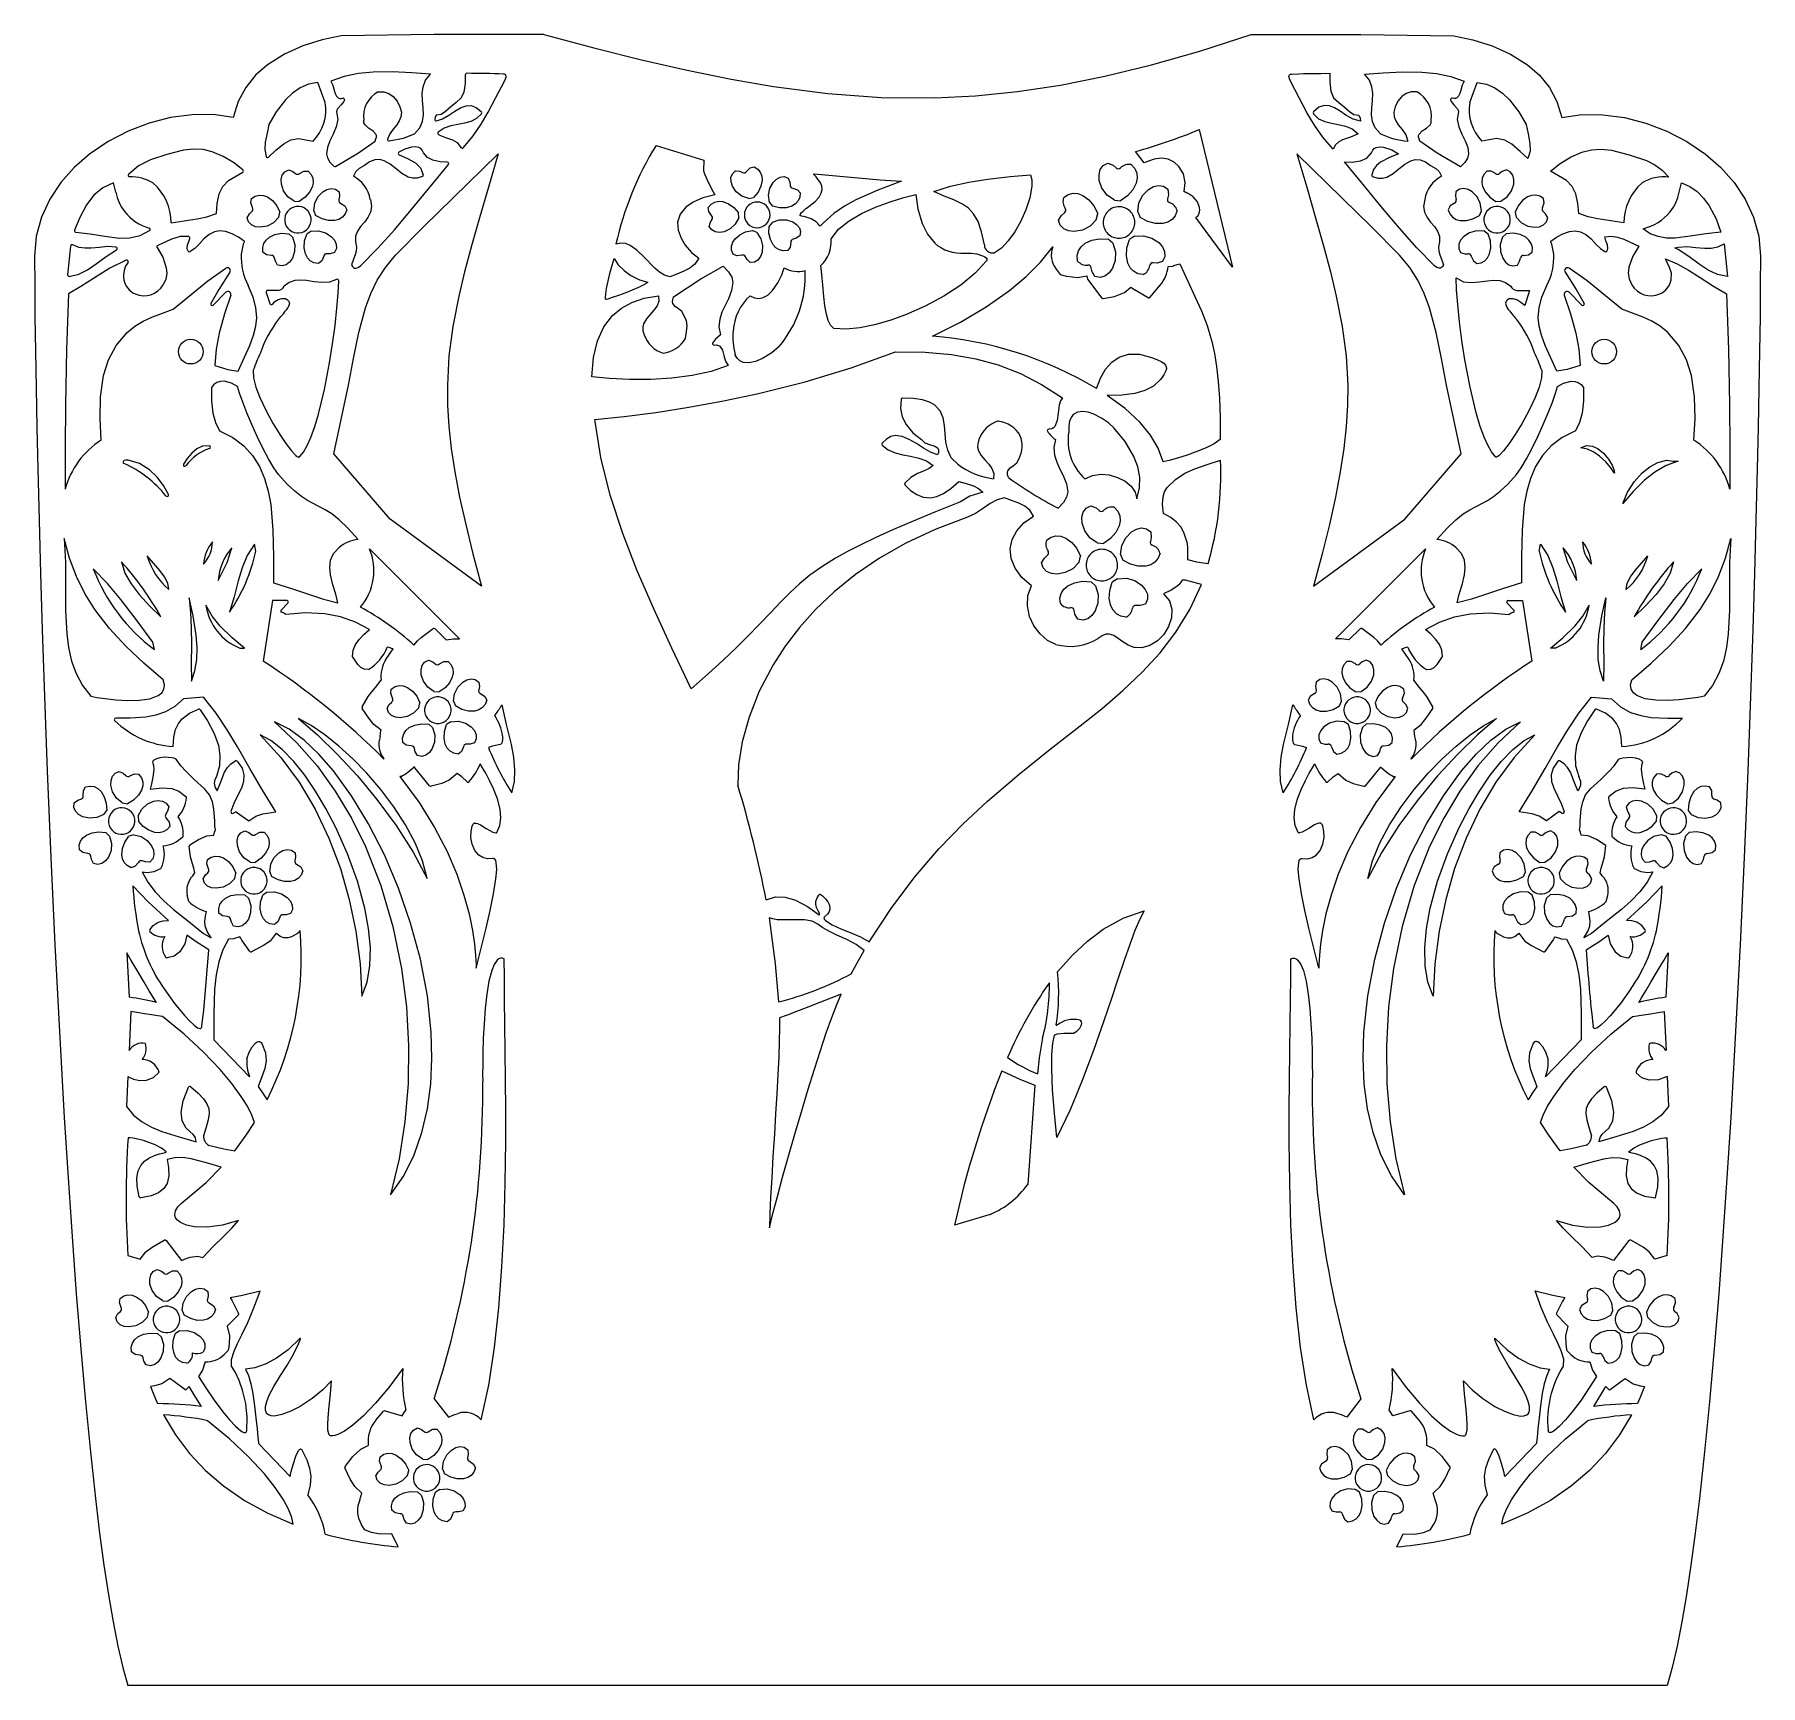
# Model space of a CAD drawing. Header units: millimetres. Extents: x -293 to 293, y -280 to 280.
import ezdxf

# ---------------------------------------------------------------- set-up
doc = ezdxf.new("R2010")
doc.units = ezdxf.units.MM

msp = doc.modelspace()

# ---------------------------------------------------------------- linework, layer by layer
at = {"color": 7, "linetype": 'Continuous', "lineweight": 15}
for p, q in [((-157.32, 279.67), (-188.9, 279.28)), ((-120.12, 279.67), (-157.32, 279.67)), ((119.88, 279.67), (157.08, 279.67)), ((157.08, 279.67), (188.66, 279.28)), ((-194.28, 256.6), (-196.83, 263.38)), ((194.05, 256.6), (196.6, 263.38)), ((102.23, 247.41), (113.53, 200.79)), ((-203.36, 244.38), (-198.43, 243.55)), ((-82.04, 242.05), (-65.79, 237.09)), ((203.13, 244.38), (198.19, 243.55)), ((-65.79, 237.09), (-65.98, 233.48)), ((83.53, 236.14), (80.59, 239.96)), ((-265.29, 226.19), (-266.14, 229.34)), ((-227.1, 230.17), (-222.3, 232.95)), ((-28.35, 232.39), (-6.04, 230.41)), ((-6.04, 230.41), (1.19, 229.96)), ((226.87, 230.17), (221.45, 233.31)), ((265.05, 226.19), (265.9, 229.34)), ((-204.88, 223.2), (-203.12, 223.07)), ((-50.62, 224.05), (-48.95, 224.39)), ((-43.54, 222.73), (-42.49, 221.4)), ((73.47, 223.45), (75.56, 223.29)), ((97.2, 226.33), (97.09, 226.38)), ((97.34, 226.27), (97.2, 226.33)), ((97.47, 226.22), (97.34, 226.27)), ((97.6, 226.17), (97.47, 226.22)), ((97.71, 226.11), (97.6, 226.17)), ((97.84, 226.06), (97.71, 226.11)), ((98.96, 225.47), (98.31, 225.83)), ((99.54, 225.1), (99.19, 225.33)), ((99.65, 225.03), (99.54, 225.1)), ((99.76, 224.95), (99.65, 225.03)), ((99.77, 224.95), (99.76, 224.95)), ((100.12, 224.7), (99.77, 224.95)), ((100.33, 224.53), (100.12, 224.7)), ((202.89, 223.07), (204.64, 223.2)), ((-210.06, 217.67), (-209.65, 219.38)), ((-198.21, 219.91), (-197.54, 218.29)), ((-53.99, 217.54), (-54.06, 219.24)), ((67.32, 216.87), (67.8, 218.91)), ((81.39, 219.54), (82.2, 217.61)), ((113.53, 200.79), (101.16, 217.61)), ((197.3, 218.29), (197.98, 219.91)), ((209.41, 219.38), (209.82, 217.67)), ((-205.35, 210.92), (-206.65, 212.11)), ((-199.12, 212.96), (-200.58, 211.98)), ((-47.84, 212.48), (-49.37, 213.25)), ((-42.56, 216.01), (-43.67, 214.72)), ((80.32, 211.27), (78.58, 210.11)), ((200.34, 211.98), (198.88, 212.96)), ((206.42, 212.11), (205.12, 210.92)), ((-280.71, 207.9), (-281.69, 198.2)), ((72.9, 208.85), (71.36, 210.26)), ((263.62, 207.34), (264.78, 207.53)), ((264.78, 206.71), (263.62, 207.34)), ((280.4, 208.69), (281.51, 197.62)), ((53.66, 200.1), (55.06, 198.29)), ((91.68, 201.01), (93.15, 201.05)), ((93.47, 201.18), (93.69, 201.38)), ((55.06, 198.29), (57.27, 197.69)), ((64.08, 197.78), (64.29, 196.67)), ((64.29, 196.67), (69.21, 190.27)), ((85.55, 190.52), (88.99, 194.64)), ((-245.9, 186.55), (-241.6, 190.02)), ((-232.31, 187.89), (-228.03, 192.25)), ((-214.33, 192.21), (-213.14, 188.39)), ((69.7, 190.09), (73.55, 190.86)), ((80.3, 193.18), (84.91, 190.42)), ((214.28, 192.83), (212.69, 187.71)), ((232.07, 187.89), (227.8, 192.25)), ((245.67, 186.55), (241.36, 190.02)), ((-191.41, 137.41), (-186.42, 160.69)), ((191.17, 137.41), (186.18, 160.69)), ((-172.3, 115.28), (-191.41, 137.41)), ((172.06, 115.28), (191.17, 137.41)), ((21.24, 121.19), (21.24, 121.2)), ((-141.22, 92.61), (-172.3, 115.28)), ((23.61, 115.96), (23.61, 115.96)), ((140.99, 92.61), (172.06, 115.28)), ((-217.86, 104.44), (-218.34, 106.75)), ((67.66, 107.23), (69.74, 107.07)), ((217.63, 104.44), (218.1, 106.75)), ((-148.72, 74.7), (-179.31, 105.27)), ((61.5, 100.66), (61.99, 102.69)), ((75.58, 103.32), (76.38, 101.39)), ((148.48, 74.7), (179.07, 105.27)), ((67.09, 92.64), (65.55, 94.05)), ((74.51, 95.06), (72.77, 93.9)), ((-212.13, 87.75), (-215.31, 67.1)), ((-209.25, 84.46), (-206.98, 86.82)), ((209.01, 84.46), (206.74, 86.82)), ((211.89, 87.75), (215.08, 67.1)), ((-161.79, 75.09), (-157.7, 78.15)), ((-157.04, 78.1), (-153.25, 74.31)), ((156.81, 78.1), (153.02, 74.31)), ((161.55, 75.09), (157.46, 78.15)), ((-252.27, 71.07), (-252.75, 73.55)), ((-223.28, 71.56), (-221.69, 71.56)), ((-173.74, 67.65), (-171.28, 71.3)), ((173.5, 67.65), (171.05, 71.3)), ((223.04, 71.56), (221.45, 71.56)), ((252.04, 71.07), (252.52, 73.55)), ((-235.55, 54.88), (-242.4, 54.38)), ((-235.55, 54.88), (-235.55, 54.88)), ((-181.73, 51.63), (-179.68, 55.08)), ((-162.58, 51.31), (-162.17, 53.02)), ((-157.4, 56.84), (-155.65, 56.7)), ((-150.74, 53.55), (-150.07, 51.93)), ((149.83, 51.93), (150.51, 53.55)), ((155.42, 56.7), (157.17, 56.84)), ((161.94, 53.02), (162.35, 51.31)), ((181.5, 51.63), (179.44, 55.08)), ((235.31, 54.88), (242.16, 54.38)), ((-179.54, 47.73), (-181.72, 51.1)), ((-134.28, 52.25), (-134.53, 51.91)), ((134.04, 52.25), (134.29, 51.91)), ((179.3, 47.73), (181.48, 51.1)), ((-175.67, 41.6), (-175.42, 43.65)), ((-175.42, 43.65), (-175.31, 43.76)), ((-157.88, 44.56), (-159.18, 45.75)), ((-151.64, 46.59), (-153.11, 45.62)), ((152.87, 45.62), (151.41, 46.59)), ((158.94, 45.75), (157.64, 44.56)), ((175.18, 43.65), (175.07, 43.76)), ((175.44, 41.6), (175.18, 43.65)), ((-163.92, 30.99), (-163.99, 31.29)), ((-158.89, 24.86), (-163.92, 30.99)), ((158.65, 24.86), (163.68, 30.99)), ((163.68, 30.99), (163.75, 31.29)), ((-231.24, 23.49), (-230.93, 23.15)), ((-154.73, 25.65), (-158.37, 24.69)), ((154.5, 25.65), (158.14, 24.69)), ((231.01, 23.49), (230.69, 23.15)), ((-263.17, 19.04), (-261.44, 18.77)), ((261.2, 18.77), (262.94, 19.04)), ((-269.46, 15.07), (-268.43, 16.5)), ((-257.71, 14.65), (-257.64, 12.89)), ((-225.54, 15.54), (-224.89, 15.92)), ((-224.35, 15.89), (-220.27, 12.92)), ((-215.44, 15.28), (-211.03, 16.05)), ((215.21, 15.28), (210.79, 16.05)), ((224.38, 16.08), (220.03, 12.92)), ((225.31, 15.54), (224.38, 16.08)), ((257.41, 12.89), (257.48, 14.65)), ((268.19, 16.5), (269.22, 15.07)), ((-267.44, 7.77), (-268.69, 9.01)), ((-259.23, 8.26), (-260.92, 7.77)), ((-240.22, 4.77), (-237.31, 6.66)), ((240.25, 4.6), (237.07, 6.66)), ((260.68, 7.77), (258.99, 8.26)), ((268.45, 9.01), (267.2, 7.77)), ((-239.99, 0.75), (-240.44, 4.29)), ((239.75, 0.75), (240.25, 4.6)), ((-239.24, -5.71), (-238.55, -4.64)), ((-224.99, -6.56), (-224.58, -4.84)), ((-219.81, -1.03), (-218.05, -1.16)), ((-213.14, -4.32), (-212.47, -5.94)), ((212.23, -5.94), (212.91, -4.32)), ((217.82, -1.16), (219.57, -1.03)), ((224.34, -4.84), (224.75, -6.56)), ((239.01, -5.71), (238.31, -4.64)), ((-214.05, -11.27), (-215.51, -12.24)), ((215.27, -12.24), (213.81, -11.27)), ((-240.61, -14.39), (-241.09, -12.41)), ((-220.28, -13.3), (-221.58, -12.12)), ((221.35, -12.12), (220.05, -13.3)), ((240.38, -14.39), (240.85, -12.41)), ((-43.66, -19.92), (-43.67, -19.92)), ((-235.55, -25.25), (-232.96, -26.77)), ((-219.9, -31.32), (-222.54, -27.49)), ((-210.79, -25.21), (-210.92, -25.15)), ((210.55, -25.21), (210.69, -25.15)), ((219.66, -31.32), (222.3, -27.49)), ((235.31, -25.25), (232.73, -26.77)), ((-261.65, -31.82), (-260.79, -46.89)), ((-235.54, -51.4), (-233.84, -30.78)), ((-215.21, -29.38), (-219.26, -31.48)), ((214.97, -29.38), (219.02, -31.48)), ((261.41, -31.82), (260.55, -46.89)), ((-260.27, -51.72), (-260.87, -64.9)), ((260.04, -51.72), (260.64, -64.9)), ((-232.11, -61.33), (-219.97, -73.86)), ((231.87, -61.33), (219.73, -73.86)), ((-261.27, -73.73), (-261.74, -83.99)), ((261.04, -73.73), (261.5, -83.99)), ((46.44, -76.67), (44.05, -110.41)), ((31.29, -120.53), (19.23, -124.21)), ((-261.29, -134.51), (-257.12, -135.75)), ((-253.07, -131.66), (-248.92, -129.32)), ((-248.28, -129.45), (-243.08, -136.18)), ((248.04, -129.45), (242.84, -136.18)), ((252.83, -131.66), (248.69, -129.32)), ((261.05, -134.51), (256.88, -135.75)), ((-249.45, -149.84), (-247.7, -149.97)), ((-225.61, -150.36), (-223.7, -154.15)), ((225.43, -150.24), (223.52, -154.03)), ((247.46, -149.97), (249.22, -149.84)), ((-254.63, -155.37), (-254.22, -153.66)), ((-242.79, -153.13), (-242.12, -154.75)), ((-223.8, -154.73), (-226.72, -157.66)), ((223.6, -154.6), (226.49, -157.66)), ((241.88, -154.75), (242.56, -153.13)), ((253.99, -153.66), (254.4, -155.37)), ((-249.93, -162.11), (-251.23, -160.93)), ((-243.69, -160.08), (-245.16, -161.05)), ((244.92, -161.05), (243.46, -160.08)), ((250.99, -160.93), (249.69, -162.11)), ((-227.22, -166.65), (-228.55, -168.05)), ((-226.84, -164.43), (-227.09, -166.37)), ((226.61, -164.43), (226.85, -166.37)), ((226.99, -166.65), (228.31, -168.05)), ((-252.18, -178.71), (-253.58, -178.88)), ((-241.98, -179.93), (-245.91, -177.03)), ((-240.46, -178.97), (-241.32, -179.87)), ((240.23, -178.97), (241.08, -179.87)), ((241.74, -179.93), (245.67, -177.03)), ((251.94, -178.71), (253.34, -178.88)), ((-177.15, -190.36), (-174.48, -187.28)), ((-173.96, -187.12), (-168.23, -188.82)), ((-157.33, -183.08), (-152.52, -189.31)), ((157.09, -183.08), (152.29, -189.31)), ((173.73, -187.12), (167.99, -188.82)), ((176.91, -190.36), (174.25, -187.28)), ((-216.84, -198.42), (-206.16, -209.43)), ((216.6, -198.42), (205.93, -209.43)), ((-187.58, -206.01), (-184.98, -202.67)), ((-161.2, -203.58), (-159.45, -203.71)), ((159.21, -203.71), (160.97, -203.58)), ((187.34, -206.01), (184.74, -202.67)), ((-185.78, -210.37), (-187.64, -206.54)), ((-166.38, -209.11), (-165.97, -207.4)), ((-154.54, -206.87), (-153.87, -208.49)), ((153.63, -208.49), (154.3, -206.87)), ((165.74, -207.4), (166.15, -209.11)), ((185.54, -210.37), (187.4, -206.54)), ((-182.53, -217.32), (-181.87, -215.12)), ((-161.68, -215.86), (-162.98, -214.67)), ((-155.44, -213.82), (-156.91, -214.8)), ((156.67, -214.8), (155.21, -213.82)), ((162.74, -214.67), (161.44, -215.86)), ((182.3, -217.32), (181.64, -215.12)), ((-180.92, -227.44), (-182.1, -225.56)), ((-178.64, -228.39), (-180.67, -227.64)), ((178.4, -228.39), (180.43, -227.64)), ((180.68, -227.44), (181.86, -225.56)), ((-169.55, -233.32), (-171.74, -228.86)), ((169.31, -233.32), (171.5, -228.86)), ((261.04, -280.33), (-261.28, -280.33))]:
    msp.add_line(p, q, dxfattribs=at)
at = {"color": 7, "linetype": 'Continuous', "lineweight": 15, "flags": 128}
for points in [[(-188.9, 279.28), (-195.33, 277.92), (-201.84, 275.86), (-208.14, 273.03), (-213.93, 269.36), (-217.93, 265.84), (-221.29, 261.72), (-223.88, 256.96), (-225.55, 251.53)], [(-120.12, 279.67), (-103.12, 275.15), (-86.95, 271.1), (-71.48, 267.53), (-56.59, 264.5), (-42.16, 262.01), (-23.76, 259.65), (-5.68, 258.36), (12.38, 258.21), (26.34, 258.9), (40.56, 260.34), (55.17, 262.55), (70.28, 265.55), (86.02, 269.39), (102.51, 274.08), (119.88, 279.67)], [(188.66, 279.28), (195.09, 277.92), (201.6, 275.86), (207.89, 273.03), (213.68, 269.36), (217.69, 265.84), (221.05, 261.72), (223.64, 256.96), (225.3, 251.53)], [(-158.6, 266.19), (-164.92, 266.71), (-171.45, 267.02), (-178, 266.92), (-183.02, 266.42), (-187.85, 265.44), (-192.37, 263.87)], [(-192.37, 263.87), (-191.68, 262.48), (-191.22, 260.79), (-190.9, 259.7), (-190.47, 258.78), (-189.86, 258.16), (-189.44, 257.99), (-188.94, 257.94), (-188.34, 258.04)], [(-164.01, 246.03), (-162.19, 247.98), (-161.25, 250.14), (-160.94, 252.45), (-161.03, 254.85), (-161.24, 257.29), (-161.35, 259.67), (-161.1, 261.98), (-160.26, 264.17), (-158.6, 266.19)], [(-146.78, 265.99), (-146.77, 263.09), (-147.22, 260.17), (-148.17, 258.15), (-149.84, 256.6)], [(-147.42, 241.31), (-144.14, 245.34), (-141.41, 249.29), (-139.03, 253.29), (-136.36, 258.29), (-133.5, 263.8)], [(-133.5, 263.8), (-133.13, 264.59), (-132.95, 265.26), (-132.94, 265.54), (-132.98, 265.78), (-133.07, 265.97), (-133.2, 266.12), (-133.46, 266.25), (-133.81, 266.28)], [(133.26, 263.8), (132.89, 264.59), (132.72, 265.26), (132.7, 265.54), (132.74, 265.78), (132.83, 265.97), (132.97, 266.12), (133.23, 266.25), (133.58, 266.28)], [(147.69, 240.74), (144.24, 244.89), (141.4, 248.95), (138.93, 253.05), (136.19, 258.15), (133.26, 263.8)], [(133.58, 266.28), (136, 266.36), (137.67, 266.41), (138.91, 266.43), (140.04, 266.45), (141.47, 266.46), (143.52, 266.48), (146.57, 266.52)], [(146.57, 266.52), (146.52, 263.52), (146.92, 260.42), (147.86, 258.25), (149.6, 256.6)], [(158.36, 266.19), (164.69, 266.71), (171.22, 267.02), (177.76, 266.92), (182.79, 266.42), (187.61, 265.44), (192.14, 263.87)], [(163.78, 246.03), (161.95, 247.98), (161.01, 250.14), (160.71, 252.45), (160.79, 254.85), (161.01, 257.29), (161.11, 259.67), (160.86, 261.98), (160.02, 264.17), (158.36, 266.19)], [(192.14, 263.87), (191.45, 262.48), (190.98, 260.79), (190.66, 259.7), (190.24, 258.78), (189.63, 258.16), (189.21, 257.99), (188.71, 257.94), (188.11, 258.04)], [(-196.83, 263.38), (-199.93, 262.84), (-202.79, 261.61), (-205.41, 259.8), (-207.77, 257.56), (-210.94, 253.48), (-213.4, 249.17)], [(-176.28, 260.24), (-174.45, 260.27), (-172.76, 259.7), (-171.27, 258.66), (-169.87, 257.02), (-168.95, 255.12)], [(176.05, 260.24), (174.22, 260.27), (172.52, 259.7), (171.03, 258.66), (169.63, 257.02), (168.72, 255.12)], [(196.6, 263.38), (199.69, 262.84), (202.56, 261.61), (205.17, 259.8), (207.53, 257.56), (210.7, 253.48), (213.17, 249.17)], [(-225.55, 251.53), (-232.36, 252.49), (-239.49, 252.46), (-246.78, 251.48), (-254.06, 249.6), (-261.18, 246.87), (-267.96, 243.34), (-274.26, 239.06), (-279.46, 234.52), (-284, 229.43), (-287.73, 223.83), (-290.55, 217.76), (-292.33, 211.26), (-292.93, 204.36)], [(-190.46, 253.46), (-190.07, 250.82), (-190.56, 248.32), (-191.56, 245.93), (-192.69, 243.63), (-193.58, 241.4), (-193.87, 239.2), (-193.56, 237.81), (-192.75, 236.41), (-191.36, 235)], [(-187.73, 257.42), (-187.93, 256.97), (-188.93, 255.8), (-190.12, 254.51), (-190.39, 254), (-190.46, 253.46)], [(-168.95, 255.12), (-168.47, 253.29), (-168.59, 251.73), (-169.17, 250.35), (-170.03, 249.09), (-171.23, 247.6), (-172.35, 246.02), (-173.12, 244.22)], [(-156.69, 252.31), (-157, 251.54), (-157.13, 250.92)], [(-149.84, 256.6), (-151.7, 255.11), (-153.46, 253.52), (-154.96, 252.6), (-156.69, 252.31)], [(-156.57, 250.37), (-154.47, 251.04), (-152.37, 252.27), (-150.27, 253.69), (-148.14, 254.92), (-146.46, 255.51), (-144.76, 255.58), (-143.05, 254.95), (-141.32, 253.43)], [(-141.29, 252.81), (-142.94, 251.18), (-144.9, 250.18), (-147.06, 249.6), (-149.33, 249.19), (-151.69, 248.7), (-153.93, 247.89), (-155.92, 246.51)], [(141.06, 252.81), (142.77, 251.13), (144.82, 250.13), (147.08, 249.55), (149.43, 249.13), (151.87, 248.59), (154.15, 247.65), (156.13, 246.03)], [(156.93, 250.32), (154.49, 250.93), (152.04, 252.34), (150.11, 253.63), (148.17, 254.79), (146.42, 255.46), (144.66, 255.6), (142.88, 254.99), (141.08, 253.43)], [(149.6, 256.6), (151.46, 255.11), (153.23, 253.52), (154.72, 252.6), (156.45, 252.31)], [(156.45, 252.31), (156.84, 251.27), (156.93, 250.32)], [(168.72, 255.12), (168.24, 253.29), (168.36, 251.73), (168.93, 250.35), (169.79, 249.09), (171.12, 247.43), (172.32, 245.65), (173.02, 243.55)], [(187.49, 257.42), (187.69, 256.97), (188.69, 255.8), (189.88, 254.51), (190.15, 254), (190.22, 253.46)], [(190.22, 253.46), (189.83, 250.82), (190.32, 248.32), (191.32, 245.93), (192.45, 243.63), (193.35, 241.4), (193.63, 239.2), (193.29, 237.74), (192.41, 236.27), (190.86, 234.79)], [(225.3, 251.53), (232.12, 252.49), (239.25, 252.46), (246.54, 251.48), (253.82, 249.6), (260.93, 246.87), (267.72, 243.34), (274.02, 239.06), (279.22, 234.52), (283.75, 229.43), (287.49, 223.83), (290.31, 217.76), (292.08, 211.26), (292.69, 204.36)], [(-213.4, 249.17), (-214.05, 246.21), (-214.66, 243.13), (-214.78, 240.69), (-214.32, 238.28)], [(-177.4, 243.55), (-177.08, 244.27), (-176.93, 244.89), (-176.95, 245.43), (-177.1, 245.89), (-178.13, 246.98), (-179.56, 247.9), (-180.79, 249), (-181.15, 249.74), (-181.22, 250.65)], [(-172.59, 243.6), (-167.74, 244.54), (-164.01, 246.03)], [(156.13, 246.03), (153.54, 244.9), (150.88, 243.96), (149.62, 243.25), (148.53, 242.22), (147.69, 240.74)], [(177.16, 243.55), (176.84, 244.27), (176.7, 244.89), (176.71, 245.43), (176.86, 245.89), (177.89, 246.98), (179.33, 247.9), (180.56, 249), (180.91, 249.74), (180.98, 250.65)], [(213.17, 249.17), (213.86, 246.02), (214.47, 242.74), (214.5, 240.15), (213.8, 237.6)], [(-242.4, 240.41), (-248.07, 238.98), (-253.63, 237.18), (-257.63, 235.13), (-261.07, 232.23)], [(-222.23, 233.77), (-225.44, 236.23), (-228.92, 238.33), (-232.65, 239.91), (-235.75, 240.64), (-239.01, 240.84), (-242.4, 240.41)], [(-213.51, 238.08), (-211.03, 240.43), (-208.33, 242.65), (-205.98, 243.9), (-203.36, 244.38)], [(-190.81, 234.95), (-183.06, 239.54), (-177.4, 243.55)], [(-160.99, 239.59), (-161.35, 240.41), (-161.88, 241), (-162.54, 241.37), (-163.72, 241.59), (-165.05, 241.46), (-167.27, 240.77), (-169.27, 239.76)], [(-155.8, 245.7), (-153.48, 244.8), (-151.16, 243.98), (-149.53, 243), (-148.23, 241.4)], [(160.75, 239.59), (161.12, 240.41), (161.65, 241), (162.3, 241.37), (163.48, 241.59), (164.81, 241.46), (167.56, 240.54), (169.83, 239.26)], [(190.86, 234.79), (182.94, 239.46), (177.16, 243.55)], [(213.8, 237.6), (211.2, 240.05), (208.37, 242.46), (205.9, 243.84), (203.13, 244.38)], [(221.45, 233.31), (224.72, 235.89), (228.28, 238.12), (232.11, 239.81), (235.31, 240.61), (238.66, 240.84), (242.16, 240.41)], [(242.16, 240.41), (248.15, 238.89), (253.99, 236.93), (256.81, 235.49), (259.37, 233.66), (261.6, 231.32)], [(-179.31, 236.45), (-180.97, 235.29), (-182.74, 234.25), (-183.93, 233.19), (-184.73, 231.66)], [(-182.34, 201.2), (-176.46, 207.17), (-170.73, 213.58), (-165.15, 220.22), (-158.74, 228.06), (-152.5, 235.57)], [(-161.34, 231.49), (-163.11, 230.96), (-164.72, 230.93), (-166.18, 231.31), (-168.3, 232.52), (-170.27, 234.11), (-172.22, 235.7), (-174.3, 236.88), (-175.81, 237.25), (-177.46, 237.14), (-179.31, 236.45)], [(-170.48, 204.8), (-160.87, 214.57), (-151.05, 224.18), (-135.62, 239.26)], [(-169.21, 238.87), (-166.34, 237.67), (-163.64, 236.14), (-161.99, 234.43), (-161.05, 232.04)], [(-152.9, 236.39), (-155.31, 236.45), (-157.8, 237), (-159.57, 237.97), (-160.99, 239.59)], [(-135.62, 239.26), (-138.94, 227.91), (-141.96, 217.55), (-144.66, 208.04), (-147.01, 199.23), (-148.99, 190.95), (-151, 180.68), (-152.31, 170.73), (-152.86, 160.75), (-152.79, 153.89), (-152.36, 146.76), (-151.53, 139.26), (-150.32, 131.29), (-148.69, 122.74), (-146.64, 113.51), (-144.16, 103.5), (-141.22, 92.61)], [(-51.33, 233.25), (-50.14, 234.4), (-48.8, 234.79)], [(-48.8, 234.79), (-47.53, 234), (-46.67, 232.93), (-46.19, 231.65), (-46.08, 230.23), (-46.47, 228.22), (-47.44, 226.22), (-48.95, 224.39)], [(73.47, 223.45), (70.98, 225.17), (69.25, 227.54), (68.35, 230.19), (68.26, 232.12), (68.7, 233.85), (69.7, 235.21), (71.3, 236.04)], [(71.3, 236.04), (73.06, 235.33), (74.12, 234.46)], [(79.19, 235.54), (80.42, 234.18), (81.08, 232.62), (81.22, 230.95), (80.88, 229.24), (79.75, 226.99), (77.94, 224.95), (75.56, 223.29)], [(86.95, 237.39), (85, 236.75), (83.53, 236.14)], [(97.09, 226.38), (97.49, 229.46), (96.87, 232.4), (95.37, 234.93), (93.75, 236.4), (91.76, 237.38), (89.48, 237.74), (86.95, 237.39)], [(135.38, 239.26), (138.71, 227.91), (141.73, 217.55), (144.42, 208.04), (146.77, 199.23), (148.75, 190.95), (150.77, 180.68), (152.07, 170.73), (152.63, 160.75), (152.56, 153.89), (152.12, 146.76), (151.3, 139.26), (150.08, 131.29), (148.46, 122.74), (146.41, 113.51), (143.92, 103.5), (140.99, 92.61)], [(170.25, 204.8), (160.64, 214.57), (150.81, 224.18), (135.38, 239.26)], [(151.51, 236.45), (154.11, 236.39), (156.98, 236.81), (159.08, 237.78), (160.75, 239.59)], [(182.1, 201.2), (176.07, 207.34), (170.19, 213.94), (164.47, 220.76), (157.9, 228.79), (151.51, 236.45)], [(169.83, 239.26), (166.76, 237.96), (163.75, 236.39), (162.43, 235.28), (161.42, 233.85), (160.81, 232.04)], [(161.1, 231.49), (162.88, 230.96), (164.48, 230.93), (165.94, 231.31), (168.06, 232.52), (170.03, 234.11), (171.99, 235.7), (174.06, 236.88), (175.57, 237.25), (177.23, 237.14), (179.07, 236.45)], [(179.07, 236.45), (180.74, 235.29), (182.51, 234.25), (183.7, 233.19), (184.49, 231.66)], [(-266.14, 229.34), (-269.73, 227.71), (-272.77, 225.15), (-275.28, 221.93), (-277.61, 217.66), (-279.32, 213.28)], [(-231.24, 218.93), (-231, 222.33), (-230.27, 225.68), (-229.07, 228.1), (-227.1, 230.17)], [(-204.88, 223.2), (-206.97, 224.65), (-208.42, 226.65), (-209.18, 228.87), (-209.26, 230.5), (-208.89, 231.95), (-208.05, 233.09), (-206.7, 233.79)], [(-206.7, 233.79), (-205.29, 233.24), (-204.42, 232.56)], [(-200.07, 233.37), (-199.03, 232.23), (-198.48, 230.92), (-198.36, 229.52), (-198.64, 228.07), (-199.6, 226.18), (-201.12, 224.47), (-203.12, 223.07)], [(-203.03, 232.53), (-201.52, 233.35), (-200.07, 233.37)], [(-50.62, 224.05), (-52.95, 224.86), (-54.82, 226.34), (-56.12, 228.21), (-56.61, 229.71), (-56.65, 231.16), (-56.16, 232.44), (-55.09, 233.45)], [(-55.09, 233.45), (-53.65, 233.31), (-52.67, 232.91)], [(-43.54, 222.73), (-43.88, 225.17), (-43.42, 227.52), (-42.34, 229.52), (-41.23, 230.64), (-39.95, 231.33), (-38.59, 231.48), (-37.21, 230.99)], [(-37.21, 230.99), (-36.68, 229.63), (-36.58, 228.58)], [(-30.09, 221.41), (-28.07, 222.99), (-26.74, 224.48), (-25.99, 225.87), (-25.72, 227.16), (-25.83, 228.33), (-26.21, 229.37), (-27.67, 231.37), (-28.48, 232.22), (-28.53, 232.31), (-28.53, 232.33), (-28.53, 232.35), (-28.52, 232.36), (-28.51, 232.37), (-28.49, 232.38), (-28.47, 232.39), (-28.35, 232.39)], [(1.19, 229.96), (-6.74, 226.88), (-14.29, 223.59), (-18.07, 221.48), (-21.7, 218.95), (-25.18, 215.85)], [(12.22, 226.44), (17.87, 228.18), (24.08, 229.56), (30.56, 230.62), (38.08, 231.51), (44.99, 232.04)], [(44.99, 232.04), (45.45, 230.39), (45.47, 228.27), (44.75, 224.25), (43.43, 220.25), (41.61, 216.18), (39.64, 212.73), (37.46, 209.68), (35.13, 207.25), (32.74, 205.64)], [(81.39, 219.54), (81.8, 222.54), (83.13, 225.15), (85.07, 227.16), (86.76, 228.12), (88.49, 228.51), (90.16, 228.23), (91.63, 227.19)], [(199.83, 233.37), (198.8, 232.23), (198.24, 230.92), (198.12, 229.52), (198.41, 228.07), (199.36, 226.18), (200.88, 224.47), (202.89, 223.07)], [(202.8, 232.53), (201.28, 233.35), (199.83, 233.37)], [(206.47, 233.79), (205.06, 233.24), (204.19, 232.56)], [(204.64, 223.2), (206.73, 224.65), (208.19, 226.65), (208.95, 228.87), (209.03, 230.5), (208.66, 231.95), (207.81, 233.09), (206.47, 233.79)], [(231.01, 218.93), (230.77, 222.33), (230.03, 225.68), (228.83, 228.1), (226.87, 230.17)], [(265.9, 229.34), (268.73, 228.17), (271.23, 226.41), (273.4, 224.17), (275.26, 221.6), (277.6, 217.15), (279.28, 212.66)], [(-218.98, 220.96), (-219.56, 222.58), (-219.35, 224.01)], [(-219.35, 224.01), (-218.05, 224.86), (-216.68, 225.2), (-215.27, 225.1), (-213.89, 224.59), (-212.17, 223.36), (-210.72, 221.58), (-209.65, 219.38)], [(-198.21, 219.91), (-197.87, 222.43), (-196.76, 224.64), (-195.12, 226.32), (-193.7, 227.13), (-192.24, 227.46), (-190.84, 227.23), (-189.61, 226.35)], [(-189.61, 226.35), (-189.46, 224.84), (-189.67, 223.76)], [(-178.99, 223.73), (-178.54, 221.37), (-178.89, 219.37), (-179.8, 217.64), (-181.02, 216.06), (-182.3, 214.55), (-183.38, 212.99), (-184.03, 211.3), (-183.99, 209.36)], [(-62.08, 225.35), (-66.14, 224.24), (-69.41, 222.83), (-71.91, 221.13), (-73.86, 218.78), (-74.76, 216.07)], [(-64.32, 221.02), (-63.33, 222.15), (-62.14, 222.83), (-60.8, 223.1), (-59.38, 222.99), (-57.46, 222.29), (-55.64, 221.02), (-54.06, 219.24)], [(-33.15, 225.99), (-33.29, 224.5), (-33.85, 223.25), (-34.77, 222.24), (-35.99, 221.49), (-37.95, 220.93), (-40.17, 220.89), (-42.49, 221.4)], [(-35.67, 227.54), (-34.1, 227), (-33.15, 225.99)], [(-22.64, 210.38), (-20.11, 213.6), (-16.56, 216.46), (-12.29, 218.96), (-7.62, 221.1), (-2.65, 222.94), (2.05, 224.37), (6.12, 225.39)], [(6.12, 225.39), (6.8, 220.52), (8.28, 215.52), (10.08, 211.9), (12.5, 208.88)], [(29.35, 208.31), (28.43, 212.79), (27.21, 216.24), (25.7, 218.82), (23.94, 220.74), (21.94, 222.16), (19, 223.57), (15.75, 224.86), (12.22, 226.44)], [(56.27, 224.41), (57.81, 225.41), (59.45, 225.83), (61.12, 225.7), (62.76, 225.1), (64.8, 223.63), (66.53, 221.52), (67.8, 218.91)], [(91.63, 227.19), (91.79, 225.3), (91.5, 223.96)], [(98.08, 225.94), (97.94, 226.01), (97.84, 226.06)], [(98.31, 225.83), (98.18, 225.89), (98.08, 225.94)], [(99.19, 225.33), (99.06, 225.41), (98.96, 225.47)], [(101.16, 217.61), (101.85, 218.31), (102.26, 219.13), (102.41, 220.05), (102.33, 221.01), (101.62, 222.91), (100.33, 224.53)], [(178.75, 223.73), (178.3, 221.37), (178.66, 219.37), (179.57, 217.64), (180.78, 216.06), (182.06, 214.55), (183.15, 212.99), (183.8, 211.3), (183.76, 209.36)], [(189.37, 226.35), (189.22, 224.84), (189.43, 223.76)], [(197.98, 219.91), (197.63, 222.43), (196.52, 224.64), (194.88, 226.32), (193.47, 227.13), (192.01, 227.46), (190.6, 227.23), (189.37, 226.35)], [(219.11, 224.01), (217.82, 224.86), (216.44, 225.2), (215.03, 225.1), (213.65, 224.59), (211.94, 223.36), (210.48, 221.58), (209.41, 219.38)], [(218.74, 220.96), (219.32, 222.58), (219.11, 224.01)], [(-246.54, 215.79), (-242.18, 216.53), (-237.78, 217.13), (-234.42, 217.81), (-231.24, 218.93)], [(-220.8, 217.53), (-220.03, 218.84), (-219.23, 219.59)], [(-210.06, 217.67), (-211.82, 215.83), (-214.01, 214.71), (-216.33, 214.31), (-217.95, 214.48), (-219.33, 215.08), (-220.32, 216.09), (-220.8, 217.53)], [(-186.97, 220.25), (-187.52, 218.8), (-188.43, 217.71), (-189.63, 216.97), (-191.05, 216.57), (-193.16, 216.56), (-195.38, 217.14), (-197.54, 218.29)], [(-189.07, 222.5), (-187.64, 221.53), (-186.97, 220.25)], [(-63.19, 218.28), (-64.14, 219.64), (-64.32, 221.02)], [(-53.99, 217.54), (-55.16, 215.37), (-56.91, 213.74), (-58.96, 212.76), (-60.52, 212.51), (-61.96, 212.7), (-63.15, 213.38), (-63.98, 214.59)], [(-63.98, 214.59), (-63.61, 216), (-63.06, 216.91)], [(-42.56, 216.01), (-40.23, 216.82), (-37.84, 216.81), (-35.67, 216.13), (-34.35, 215.26), (-33.43, 214.14), (-33.02, 212.82), (-33.25, 211.37)], [(-32.75, 218.1), (-32.89, 218.14), (-32.99, 218.19), (-33.07, 218.26), (-33.12, 218.34), (-33.14, 218.46), (-33.12, 218.6), (-33.05, 218.75), (-32.7, 219.25), (-32.17, 219.79), (-31.19, 220.61), (-30.37, 221.22), (-30.09, 221.41)], [(54.54, 216.7), (55.51, 218.33), (56.54, 219.24)], [(67.32, 216.87), (65.22, 214.69), (62.61, 213.35), (59.86, 212.87), (57.93, 213.08), (56.29, 213.79), (55.11, 214.99), (54.54, 216.7)], [(94.76, 219.93), (94.11, 218.22), (93.03, 216.92), (91.6, 216.04), (89.92, 215.56), (87.4, 215.55), (84.77, 216.24), (82.2, 217.61)], [(188.83, 222.5), (187.41, 221.53), (186.73, 220.25)], [(186.73, 220.25), (187.28, 218.8), (188.19, 217.71), (189.39, 216.97), (190.81, 216.57), (192.92, 216.56), (195.14, 217.14), (197.3, 218.29)], [(209.82, 217.67), (211.58, 215.83), (213.78, 214.71), (216.09, 214.31), (217.71, 214.48), (219.09, 215.08), (220.09, 216.09), (220.57, 217.53)], [(220.57, 217.53), (219.8, 218.84), (218.99, 219.59)], [(246.3, 215.79), (241.94, 216.53), (237.54, 217.13), (234.18, 217.81), (231.01, 218.93)], [(-278.87, 212.62), (-274, 212.05), (-269.07, 211.22), (-264.23, 210.65), (-260.56, 210.69), (-257.1, 211.45), (-253.89, 213.15)], [(-240.61, 211.11), (-243.52, 211.11), (-246.51, 210.27), (-251.12, 208.12)], [(-233.63, 211.83), (-235.45, 210.32), (-237.18, 208.48), (-238.59, 207.1), (-240.16, 206.03)], [(-221.8, 209.59), (-223.68, 210.95), (-225.84, 212.12), (-228.18, 212.88), (-230.05, 213.05), (-231.89, 212.74), (-233.63, 211.83)], [(-215.41, 205.87), (-215.52, 207.41), (-215.15, 208.78), (-214.38, 209.96), (-213.26, 210.92), (-211.35, 211.83), (-209.1, 212.24), (-206.65, 212.11)], [(-205.35, 210.92), (-204.6, 208.49), (-204.68, 206.02), (-205.45, 203.8), (-206.39, 202.47), (-207.58, 201.56), (-208.95, 201.18), (-210.44, 201.45)], [(-196.63, 201.98), (-198.16, 202.25), (-199.4, 202.93), (-200.36, 203.97), (-201.02, 205.28), (-201.44, 207.35), (-201.3, 209.64), (-200.58, 211.98)], [(-199.12, 212.96), (-196.57, 213.1), (-194.2, 212.43), (-192.23, 211.15), (-191.16, 209.91), (-190.56, 208.54), (-190.52, 207.12), (-191.15, 205.74)], [(-74.76, 216.07), (-74.49, 213.28), (-73.58, 210.65), (-72.15, 208.25), (-70, 205.78), (-67.57, 203.77)], [(-55.89, 205.14), (-56.4, 206.55), (-56.42, 207.92), (-56.01, 209.22), (-55.22, 210.41), (-53.67, 211.75), (-51.68, 212.73), (-49.37, 213.25)], [(-47.84, 212.48), (-46.51, 210.41), (-45.94, 208.09), (-46.07, 205.82), (-46.6, 204.33), (-47.47, 203.17), (-48.64, 202.46), (-50.1, 202.32)], [(-37.37, 206.44), (-38.86, 206.28), (-40.2, 206.59), (-41.37, 207.31), (-42.33, 208.36), (-43.26, 210.18), (-43.73, 212.35), (-43.67, 214.72)], [(-33.25, 211.37), (-34.47, 210.59), (-35.49, 210.3)], [(-25.18, 215.85), (-25.77, 215.26), (-26.14, 214.89), (-26.34, 214.75), (-26.4, 214.73), (-26.45, 214.72), (-26.51, 214.75), (-26.56, 214.8), (-26.62, 214.87), (-26.79, 215.14), (-27.12, 215.58), (-27.68, 216.11)], [(80.32, 211.27), (83.34, 211.44), (86.17, 210.64), (88.51, 209.12), (89.77, 207.65), (90.49, 206.02), (90.54, 204.33), (89.79, 202.69)], [(198.88, 212.96), (196.34, 213.1), (193.96, 212.43), (191.99, 211.15), (190.93, 209.91), (190.33, 208.54), (190.29, 207.12), (190.91, 205.74)], [(196.4, 201.98), (197.92, 202.25), (199.16, 202.93), (200.12, 203.97), (200.79, 205.28), (201.2, 207.35), (201.06, 209.64), (200.34, 211.98)], [(205.12, 210.92), (204.36, 208.49), (204.45, 206.02), (205.22, 203.8), (206.16, 202.47), (207.34, 201.56), (208.71, 201.18), (210.2, 201.45)], [(215.17, 205.87), (215.28, 207.41), (214.92, 208.78), (214.14, 209.96), (213.03, 210.92), (211.12, 211.83), (208.86, 212.24), (206.42, 212.11)], [(221.56, 209.59), (223.44, 210.95), (225.61, 212.12), (227.94, 212.88), (229.81, 213.05), (231.65, 212.74), (233.4, 211.83)], [(233.4, 211.83), (235.22, 210.32), (236.94, 208.48), (238.36, 207.1), (239.92, 206.03)], [(239.93, 211), (242.03, 211.24), (244.18, 210.93), (246.37, 210.23), (251.4, 207.86)], [(240.53, 206.16), (240.81, 206.61), (240.94, 207.08), (240.75, 208.38), (240.23, 209.72), (239.93, 211)], [(279.28, 212.66), (274.11, 212.11), (268.86, 211.23), (263.7, 210.63), (260.77, 210.65), (257.96, 211.11), (255.31, 212.12), (252.84, 213.81)], [(-281.15, 197.65), (-277.95, 198.4), (-274.92, 199.9), (-272, 201.86), (-268.59, 204.37), (-265.12, 206.65)], [(-265.29, 207.58), (-268.12, 207.72), (-270.91, 207.48), (-273.67, 207.19), (-275.8, 207.15), (-277.9, 207.46), (-279.97, 208.29)], [(-251.31, 207.39), (-249.42, 204.12), (-248.23, 200.51), (-248.09, 198.58), (-248.4, 196.66), (-249.25, 194.81)], [(-240.76, 206.16), (-241.05, 206.61), (-241.17, 207.08), (-240.98, 208.38), (-240.56, 209.46), (-240.22, 210.52)], [(-212.55, 204.71), (-214.25, 204.99), (-215.41, 205.87)], [(-191.15, 205.74), (-192.6, 205.31), (-193.71, 205.31)], [(-183.99, 209.36), (-183.72, 207.55), (-183.77, 206.18), (-184.09, 205), (-184.67, 203.53), (-185.36, 201.59)], [(-77.41, 197.52), (-79.16, 198.03), (-80.86, 199.05), (-82.51, 200.45), (-86.34, 204.41), (-88.53, 206.54), (-90.79, 208.16), (-92.35, 208.79), (-93.97, 208.95), (-95.66, 208.52)], [(-52.95, 204.8), (-54.6, 204.63), (-55.89, 205.14)], [(-36.33, 209.21), (-36.56, 207.57), (-37.37, 206.44)], [(11.72, 177.35), (21.22, 182.14), (30, 187.32), (37.93, 192.89), (43.49, 197.56), (48.38, 202.48), (52.56, 207.66)], [(22.71, 205.55), (24.97, 205.55), (26.76, 205.29)], [(26.76, 205.29), (29.08, 204.49), (29.56, 204.22), (29.93, 203.92), (30.16, 203.59), (30.22, 203.39), (30.21, 203.18), (30.15, 202.97), (30.01, 202.74)], [(60.95, 202.84), (60.82, 204.67), (61.26, 206.31), (62.17, 207.71), (63.5, 208.85), (65.77, 209.92), (68.45, 210.41), (71.36, 210.26)], [(72.9, 208.85), (73.8, 205.96), (73.7, 203.02), (72.79, 200.39), (71.67, 198.8), (70.26, 197.71), (68.63, 197.26), (66.86, 197.59)], [(83.27, 198.22), (81.46, 198.54), (79.98, 199.35), (78.84, 200.58), (78.05, 202.14), (77.56, 204.61), (77.73, 207.33), (78.58, 210.11)], [(183.76, 209.36), (183.48, 207.55), (183.54, 206.18), (183.85, 205), (184.43, 203.53), (185.13, 201.59)], [(190.91, 205.74), (192.37, 205.31), (193.47, 205.31)], [(212.32, 204.71), (214.02, 204.99), (215.17, 205.87)], [(251.4, 207.86), (249.38, 204.51), (248.04, 200.77), (247.85, 198.75), (248.14, 196.75), (249.01, 194.81)], [(264.78, 207.53), (267.8, 207.73), (270.78, 207.47), (273.71, 207.17), (275.97, 207.18), (278.2, 207.62), (280.4, 208.69)], [(281.51, 197.62), (278.15, 198.25), (274.99, 199.72), (271.94, 201.73), (268.39, 204.34), (264.78, 206.71)], [(-292.93, 204.36), (-292.88, 194.62), (-292.78, 183.89), (-292.63, 172.22), (-292.42, 159.7), (-292.16, 146.38), (-291.84, 132.33), (-291.41, 114.94), (-290.9, 96.74), (-290.32, 77.85), (-289.66, 58.38), (-288.59, 29.79), (-287.38, 0.56), (-286.02, -28.97), (-284.5, -58.49), (-282.84, -87.65), (-281.55, -108.1), (-280.2, -128.08), (-278.76, -147.49), (-277.25, -166.19), (-275.66, -184.09), (-273.99, -201.04), (-272.25, -216.95), (-270.83, -228.63), (-269.36, -239.53), (-267.84, -249.6), (-266.27, -258.77), (-264.66, -266.98), (-262.99, -274.19), (-261.28, -280.33)], [(-261.81, 203.15), (-267.39, 200.38), (-272.91, 196.95), (-277.2, 194.18), (-281.43, 191.67)], [(-241.6, 190.02), (-234.09, 196.11), (-227.99, 200.44)], [(-210.44, 201.45), (-211.21, 202.76), (-211.48, 203.83)], [(-194.82, 204.47), (-195.5, 202.89), (-196.63, 201.98)], [(-186.42, 160.69), (-184.65, 169.73), (-182.88, 178.55), (-180.63, 187.01), (-178.87, 191.78), (-176.66, 196.36), (-173.9, 200.7), (-170.48, 204.8)], [(-185.36, 201.59), (-185.07, 201.01), (-184.73, 200.64), (-184.34, 200.44), (-183.94, 200.38), (-183.1, 200.64), (-182.34, 201.2)], [(-99.03, 189.77), (-99.08, 189.82), (-99.11, 189.9), (-99.15, 190.07), (-99.17, 190.52), (-99.08, 191.69), (-98.82, 193.49), (-98.41, 195.61), (-97.73, 198.63), (-96.97, 201.47), (-96.22, 203.73)], [(-96.22, 203.73), (-94.86, 201.52), (-92.92, 199.59), (-90.59, 197.97), (-87.65, 196.52), (-84.79, 195.63)], [(-67.57, 203.77), (-68.88, 201.78), (-70.6, 200.37), (-72.57, 199.36), (-75.04, 198.43), (-77.41, 197.52)], [(-76.08, 190.71), (-66.8, 196.84), (-59.24, 201.12)], [(-59.24, 201.12), (-57.41, 199.21), (-56.38, 197.34), (-56, 195.51), (-56.39, 192.79), (-57.51, 190.04), (-58.62, 187.8), (-59.68, 185.49), (-60.45, 183.07), (-60.69, 180.53), (-60.18, 177.83)], [(-50.1, 202.32), (-51.16, 203.33), (-51.68, 204.24)], [(-50.15, 191.09), (-48.67, 190.37), (-47.26, 190.14), (-45.93, 190.34), (-44.1, 191.29), (-42.48, 192.84), (-40.7, 195.44), (-39.37, 198.16), (-38.55, 200.49)], [(-21.7, 179.97), (-22.8, 181.06), (-23.63, 182.71), (-24.26, 184.81), (-24.77, 187.7), (-25.13, 190.85), (-25.44, 194.66), (-25.74, 198.25), (-26.17, 201.28)], [(30.01, 202.74), (26.24, 198.69), (21.35, 194.71), (15.6, 190.94), (9.26, 187.51), (2.59, 184.54), (-2.71, 182.63), (-7.92, 181.15), (-12.9, 180.17), (-17.54, 179.75), (-21.7, 179.97)], [(66.86, 197.59), (65.91, 199.23), (65.61, 200.57)], [(89.79, 202.69), (87.97, 202.16), (86.6, 202.2)], [(93.69, 201.38), (94.82, 201.62), (95.66, 201.92)], [(95.66, 201.92), (98.34, 196.05), (100.8, 190.85), (103.01, 185.95), (104.93, 180.97), (106.54, 175.52), (107.41, 171.51), (108.13, 167.04), (108.7, 162), (109.09, 156.27), (109.31, 149.75), (109.35, 142.34)], [(186.18, 160.69), (184.41, 169.73), (182.65, 178.55), (180.39, 187.01), (178.63, 191.78), (176.42, 196.36), (173.66, 200.7), (170.25, 204.8)], [(185.13, 201.59), (184.83, 201.01), (184.49, 200.64), (184.11, 200.44), (183.7, 200.38), (182.87, 200.64), (182.1, 201.2)], [(194.58, 204.47), (195.27, 202.89), (196.4, 201.98)], [(210.2, 201.45), (210.97, 202.76), (211.24, 203.83)], [(241.36, 190.02), (233.86, 196.11), (227.76, 200.44)], [(260.48, 203.57), (264.41, 201.87), (268.32, 199.7), (272.2, 197.25), (276.73, 194.33), (281.19, 191.67)], [(262.39, 196.46), (262.51, 198.73), (261.86, 200.66), (261.13, 202.1), (260.48, 203.57)], [(292.69, 204.36), (292.64, 194.62), (292.54, 183.89), (292.38, 172.22), (292.17, 159.7), (291.91, 146.38), (291.6, 132.33), (291.16, 114.94), (290.65, 96.74), (290.07, 77.85), (289.42, 58.38), (288.35, 29.79), (287.14, 0.56), (285.77, -28.97), (284.26, -58.49), (282.59, -87.65), (281.31, -108.1), (279.95, -128.08), (278.52, -147.49), (277.01, -166.19), (275.42, -184.09), (273.75, -201.04), (272.01, -216.95), (270.58, -228.63), (269.11, -239.53), (267.59, -249.6), (266.03, -258.77), (264.41, -266.98), (262.75, -274.19), (261.04, -280.33)], [(-226.63, 199.03), (-230.41, 193.2), (-233.11, 188.47)], [(-223.86, 165.45), (-221.64, 170.18), (-219.91, 174.22), (-218.66, 177.71), (-217.88, 180.78), (-217.55, 183.57), (-217.79, 187.04), (-218.76, 190.57), (-220.45, 194.49)], [(-190.44, 196.59), (-192.88, 195.67), (-195.45, 195.52), (-198.07, 195.82), (-200.69, 196.2), (-202.71, 196.36), (-204.65, 196.2), (-206.48, 195.56), (-208.18, 194.28)], [(-203.05, 136.38), (-201.72, 138.03), (-200.44, 140.23), (-199.21, 142.93), (-197.85, 146.66), (-196.58, 150.87), (-194.54, 159.29), (-192.82, 168.3), (-191.8, 174.78), (-190.97, 181.02), (-190.33, 186.81), (-189.9, 191.93), (-189.68, 196.14)], [(-84.79, 195.63), (-85.02, 195.42), (-85.37, 195.17), (-86.14, 194.74), (-88.03, 193.84), (-90.1, 192.97), (-92.32, 192.1), (-94.79, 191.18), (-96.92, 190.42), (-98.43, 189.93), (-98.86, 189.8), (-98.99, 189.77), (-99.02, 189.77), (-99.03, 189.77), (-99.03, 189.77), (-99.03, 189.77)], [(57.27, 197.69), (61.06, 197.3), (64.08, 197.78)], [(73.55, 190.86), (76.9, 192.15), (79.05, 193.94)], [(79.05, 193.94), (79.74, 193.52), (80.3, 193.18)], [(202.82, 136.38), (201.45, 138.07), (200.14, 140.35), (198.89, 143.14), (197.5, 147), (196.21, 151.37), (194.14, 160.05), (192.41, 169.32), (191.4, 175.92), (190.58, 182.25), (189.98, 188.05), (189.59, 193.09), (189.43, 197.13)], [(189.43, 197.13), (191.93, 195.84), (194.58, 195.51), (197.32, 195.74), (200.07, 196.15), (202.19, 196.35), (204.23, 196.23), (206.16, 195.6), (207.94, 194.28)], [(223.63, 165.45), (221.41, 170.18), (219.68, 174.22), (218.43, 177.71), (217.64, 180.78), (217.31, 183.57), (217.55, 187.04), (218.53, 190.57), (220.21, 194.49)], [(226.4, 199.03), (230.17, 193.2), (232.88, 188.47)], [(-281.43, 191.67), (-282.09, 172.87), (-282.46, 154.11), (-282.58, 139.6), (-282.54, 125.42)], [(-226.37, 191.24), (-228.42, 184.93), (-230.29, 178.37), (-231.33, 173), (-231.72, 167.39)], [(-210.23, 192.87), (-212.22, 192.83), (-213.86, 192.86)], [(-207.67, 190.02), (-207.11, 189.67), (-206.74, 189.31), (-206.52, 188.93), (-206.44, 188.55), (-206.59, 187.75), (-207.01, 186.94)], [(-103.85, 163.59), (-103.26, 170.12), (-101.92, 175.76), (-99.78, 180.51), (-96.78, 184.4), (-93.79, 186.85), (-90.22, 188.78), (-86.03, 190.19), (-81.2, 191.09)], [(-81.2, 191.09), (-81.08, 189.28), (-81.7, 187.66), (-82.79, 186.14), (-84.08, 184.67), (-85.33, 183.18), (-86.25, 181.58), (-86.57, 180.43), (-86.55, 179.19), (-86.12, 177.83)], [(-72.49, 184.27), (-73.25, 185.7), (-74.41, 186.62), (-75.57, 187.4), (-76.35, 188.4), (-76.46, 189.01), (-76.39, 189.77), (-76.08, 190.71)], [(207.43, 190.02), (206.87, 189.67), (206.5, 189.31), (206.28, 188.93), (206.2, 188.55), (206.36, 187.75), (206.77, 186.94)], [(212.69, 187.71), (211.37, 188.74), (209.99, 189.65), (208.8, 190.06), (207.43, 190.02)], [(209.99, 192.87), (212.34, 192.84), (214.28, 192.83)], [(226.13, 191.24), (228.19, 184.93), (230.06, 178.37), (231.09, 173), (231.49, 167.39)], [(281.19, 191.67), (281.85, 172.87), (282.23, 154.11), (282.34, 139.6), (282.31, 125.42)], [(-261.52, 178.62), (-258.89, 180.76), (-256.07, 182.44), (-253.1, 183.8), (-245.9, 186.55)], [(-72.11, 176.51), (-71.68, 178.78), (-71.52, 180.91), (-71.77, 182.57), (-72.49, 184.27)], [(261.28, 178.62), (258.66, 180.76), (255.83, 182.44), (252.87, 183.8), (245.67, 186.55)], [(-270.28, 142.11), (-270.71, 149.44), (-270.56, 156.82), (-269.5, 164), (-267.81, 169.32), (-265.2, 174.24), (-261.52, 178.62)], [(-60.18, 177.83), (-61.83, 176.36), (-62.87, 175.03)], [(270.04, 142.11), (270.48, 149.44), (270.33, 156.82), (269.26, 164), (267.57, 169.32), (264.96, 174.24), (261.28, 178.62)], [(-102.77, 149.13), (-92.82, 150.12), (-82.15, 151.48), (-70.89, 153.23), (-59.21, 155.38), (-47.26, 157.93), (-31.48, 161.89), (-15.86, 166.57), (-0.76, 172)], [(-62.35, 174.35), (-61.53, 174.37), (-60.87, 174.23), (-60.36, 173.95), (-59.46, 172.61), (-59, 170.79), (-58.52, 168.92), (-57.53, 167.42)], [(-40.31, 173.86), (-42.78, 171.69), (-45.98, 169.73), (-48.27, 168.79), (-50.5, 168.31), (-52.51, 168.45), (-53.66, 168.96), (-54.58, 169.86), (-55.26, 171.18)], [(-0.76, 172), (9.22, 171.88), (18.24, 171.13), (26.47, 169.71), (34.08, 167.61), (41.57, 164.68), (48.77, 160.97), (55.88, 156.47)], [(67.45, 159.58), (68.71, 163.12), (70.41, 166.13), (72.56, 168.54), (75.14, 170.25), (78.31, 171.2), (81.95, 171.2), (86.06, 170.14)], [(86.06, 170.14), (87.91, 169.43), (89.39, 168.75), (90.26, 168.18), (90.84, 167.54), (91.07, 166.98), (91.11, 166.34), (90.94, 165.6), (90.27, 164.26), (89.07, 162.61)], [(-231.72, 167.39), (-227.38, 166.1), (-223.86, 165.45)], [(-218.71, 165.79), (-218.63, 163.25), (-217.84, 160.1), (-216.49, 156.53), (-214.37, 152.05), (-211.91, 147.59), (-209.73, 144.05), (-207.62, 140.95), (-205.74, 138.49), (-204.23, 136.88), (-203.83, 136.56), (-203.5, 136.37), (-203.36, 136.32), (-203.24, 136.31), (-203.14, 136.33), (-203.05, 136.38)], [(-57.53, 167.42), (-63.31, 165.38), (-69.8, 163.96), (-76.72, 163.09), (-83.79, 162.69), (-91.05, 162.69), (-97.85, 163.02), (-103.85, 163.59)], [(218.47, 165.79), (218.39, 163.25), (217.61, 160.1), (216.25, 156.53), (214.14, 152.05), (211.68, 147.59), (209.5, 144.05), (207.39, 140.95), (205.5, 138.49), (203.99, 136.88), (203.6, 136.56), (203.27, 136.37), (203.13, 136.32), (203, 136.31), (202.9, 136.33), (202.82, 136.38)], [(231.49, 167.39), (227.15, 166.1), (223.63, 165.45)], [(-232.84, 159.95), (-232.89, 155.46), (-232.4, 151.22), (-231.53, 148.11), (-230.13, 145.25)], [(-224.08, 160.28), (-226.09, 161.46), (-228.64, 162.04), (-229.91, 161.99), (-231.09, 161.65), (-232.09, 160.99), (-232.84, 159.95)], [(-210.14, 130.49), (-211.73, 132.69), (-213.52, 135.71), (-215.43, 139.32), (-217.35, 143.29), (-219.21, 147.39), (-220.88, 151.31), (-222.3, 154.92), (-223.4, 157.98), (-224.08, 160.28)], [(89.07, 162.61), (86.74, 160.44), (83.83, 158.9), (80.44, 157.9), (75.95, 157.33), (71.07, 157.27)], [(209.9, 130.49), (211.49, 132.69), (213.28, 135.71), (215.19, 139.32), (217.12, 143.29), (218.98, 147.39), (220.64, 151.31), (222.07, 154.92), (223.16, 157.98), (223.84, 160.28)], [(223.84, 160.28), (225.86, 161.46), (228.4, 162.04), (229.68, 161.99), (230.85, 161.65), (231.85, 160.99), (232.6, 159.95)], [(232.6, 159.95), (232.65, 155.46), (232.16, 151.22), (231.29, 148.11), (229.89, 145.25)], [(1.1, 155.88), (0.86, 152.85), (1.46, 149.99), (2.77, 147.35), (5.08, 144.58), (8.01, 142.25)], [(20.32, 133.92), (18.14, 136.11), (16.9, 138.65), (16.29, 141.4), (16.03, 144.24), (15.81, 147.05), (15.34, 149.7), (14.33, 152.06), (12.48, 154.01), (10.68, 155.01), (8.32, 155.74), (5.31, 156.17), (1.58, 156.27)], [(55.88, 156.47), (55.19, 155.45), (54.78, 153.98), (54.4, 151.19), (54.01, 148.7), (53.24, 146.74), (52.78, 146.23), (52.2, 145.89), (51.24, 145.76)], [(90.05, 134.74), (88.36, 139.32), (85.71, 143.76), (82.2, 148.02), (77.08, 152.8), (71.07, 157.27)], [(-70.18, 57.77), (-76.7, 71.58), (-82.82, 84.89), (-88.41, 97.79), (-93.32, 110.39), (-97.59, 123.37), (-100.79, 136.25), (-102.77, 149.13)], [(73.32, 146.23), (71.49, 147.91), (69.14, 149.53), (66.52, 150.86), (64.53, 151.53), (62.62, 151.8), (60.92, 151.57), (59.5, 150.75), (58.78, 149.82), (58.26, 148.56), (57.99, 146.93), (57.99, 144.9)], [(-230.13, 145.25), (-225.6, 142.95), (-221.89, 140.13), (-218.92, 136.84), (-216.61, 133.16), (-214.87, 129.13), (-213.63, 124.81), (-212.79, 120.26), (-212.05, 111.51), (-211.89, 102.54), (-211.81, 93.7)], [(13.5, 137.14), (11.09, 137.99), (8.68, 139.35), (6.27, 140.91), (3.87, 142.34), (1.48, 143.36), (-0.9, 143.63), (-2.38, 143.29), (-3.86, 142.47), (-5.33, 141.07)], [(8.01, 142.25), (9.16, 141.15), (10.78, 140.57), (12.58, 140.02), (13.14, 139.72), (13.55, 139.32), (13.74, 138.93), (13.81, 138.45), (13.74, 137.85), (13.5, 137.14)], [(27.51, 142.25), (27.08, 140.89), (27.06, 139.65), (27.37, 138.5), (28.3, 136.91), (29.55, 135.41), (30.84, 133.94), (31.93, 132.43), (32.55, 130.8), (32.43, 129)], [(53.44, 142.25), (52.93, 139.55), (53.18, 137.01), (53.95, 134.6), (55, 132.28), (56.12, 130.04), (57.24, 127.3), (57.62, 124.57), (57.25, 122.74), (56.22, 120.88), (54.39, 118.97)], [(81.08, 122.18), (82.03, 125.9), (82.1, 129.54), (81.43, 133.08), (80.12, 136.51), (77.1, 141.59), (73.32, 146.23)], [(109.35, 142.34), (107.35, 140.89), (104.61, 139.5), (101.45, 138.2), (98.14, 137.03), (94.84, 136), (92.03, 135.22), (90.05, 134.74)], [(229.89, 145.25), (225.36, 142.95), (221.65, 140.13), (218.68, 136.84), (216.37, 133.16), (214.64, 129.13), (213.39, 124.81), (212.55, 120.26), (211.81, 111.51), (211.65, 102.54), (211.57, 93.7)], [(-261.2, 135.33), (-261.94, 135.27), (-262.51, 135.16)], [(-247.45, 123.68), (-249.2, 126.75), (-251.37, 129.57), (-253.92, 131.98), (-257.36, 134.14), (-261.2, 135.33)], [(-233.62, 140.19), (-235.9, 140.02), (-237.83, 139.1), (-239.6, 137.66), (-241.17, 135.87), (-242.39, 133.97)], [(-5.32, 140.4), (-3.26, 138.8), (-0.89, 137.77), (1.68, 137.11), (4.33, 136.6), (7.09, 135.98), (9.68, 135.05), (11.99, 133.54)], [(37.54, 129.38), (37.24, 130.32), (37.16, 131.08), (37.28, 131.69), (38.05, 132.69), (39.22, 133.46), (40.38, 134.38), (41.14, 135.81)], [(91.4, 126), (94.25, 128.79), (97.38, 130.83), (100.75, 132.34), (104.99, 133.8), (109.45, 135.26)], [(231.7, 139.51), (233.67, 140.23), (235.67, 140.02), (237.59, 139.1), (239.37, 137.66), (241.07, 135.69), (242.34, 133.62), (242.96, 132.11), (243.19, 130.85)], [(243.19, 130.85), (241.93, 132.65), (240.23, 134.68), (238.12, 136.66), (236.2, 138), (234.05, 138.99), (231.7, 139.51)], [(245.98, 120.63), (247.57, 124.39), (249.79, 127.93), (252.57, 131.02), (255.11, 133.01), (257.91, 134.48), (260.96, 135.33)], [(264.78, 135), (260.71, 133.49), (256.88, 131.26), (253.31, 128.48), (249.45, 124.71), (245.98, 120.63)], [(260.96, 135.33), (263.04, 135), (264.78, 135)], [(-183.13, 108.41), (-186.6, 112.22), (-189.55, 115.02), (-192.1, 117.04), (-194.35, 118.5), (-196.42, 119.62), (-198.41, 120.62), (-200.32, 121.66), (-202.36, 122.98), (-204.61, 124.77), (-207.17, 127.21), (-210.14, 130.49)], [(11.99, 133.54), (10.58, 132.48), (8.75, 131.62), (6.72, 130.74), (4.36, 129.42), (2.37, 127.45)], [(63.48, 129), (66.01, 130.12), (68.82, 130.52), (71.73, 130.27), (74.54, 129.45), (77.07, 128.16), (79.13, 126.46), (80.53, 124.44), (81.08, 122.18)], [(182.9, 108.41), (186.36, 112.22), (189.31, 115.02), (191.86, 117.04), (194.11, 118.5), (196.18, 119.62), (198.17, 120.62), (200.09, 121.66), (202.12, 122.98), (204.38, 124.77), (206.94, 127.21), (209.9, 130.49)], [(2.43, 126.82), (4.34, 125.06), (6.4, 123.65), (8.64, 122.76), (11.09, 122.54), (13.2, 122.95), (15.49, 123.95), (17.98, 125.63), (20.7, 128.05)], [(20.7, 128.05), (23.17, 127.42), (25.63, 126.63), (27.39, 125.73), (28.84, 124.46)], [(28.84, 124.46), (24.4, 123.06), (21.24, 121.19)], [(90.17, 117.26), (89.83, 120.34), (90, 122.9), (90.51, 124.58), (91.4, 126)], [(21.24, 121.2), (12.72, 117.77), (5.16, 114.64), (-1.53, 111.75), (-7.42, 109.08), (-12.6, 106.6), (-17.14, 104.26), (-21.12, 102.04), (-25.84, 99.11), (-29.86, 96.24), (-33.39, 93.35), (-36.65, 90.34), (-39.83, 87.14), (-43.15, 83.64), (-46.82, 79.77), (-51.03, 75.43), (-54.87, 71.63), (-59.27, 67.45), (-64.34, 62.85), (-70.18, 57.77)], [(36.22, 122.56), (33.66, 121.86), (31.3, 120.56), (29.03, 118.99), (26.37, 117.19), (23.61, 115.96)], [(46.06, 116.32), (44.75, 118.3), (43.03, 119.71), (41.05, 120.73), (38.59, 121.65), (36.22, 122.56)], [(67.66, 107.23), (65.17, 108.96), (63.44, 111.33), (62.54, 113.97), (62.44, 115.91), (62.88, 117.64), (63.89, 118.99), (65.48, 119.83)], [(65.48, 119.83), (67.24, 119.12), (68.3, 118.25)], [(73.37, 119.33), (74.6, 117.96), (75.27, 116.41), (75.41, 114.74), (75.06, 113.02), (73.93, 110.78), (72.13, 108.74), (69.74, 107.07)], [(97.87, 108.34), (97.08, 110.79), (95.99, 112.71), (94.6, 114.26), (92.59, 115.8), (90.17, 117.26)], [(23.61, 115.96), (12.69, 111.82), (2.75, 107.15), (-6.26, 102.03), (-14.36, 96.51), (-21.6, 90.66), (-27.89, 84.68), (-33.42, 78.51), (-38.22, 72.22), (-42.32, 65.89), (-47.03, 56.89), (-50.49, 48.11), (-52.78, 39.74), (-54.02, 31.98), (-54.29, 25.01)], [(45.3, 92.65), (42.03, 95.53), (39.76, 98.65), (38.48, 101.89), (38.16, 105.17), (38.78, 108.35), (40.32, 111.35), (42.75, 114.04), (46.06, 116.32)], [(75.58, 103.32), (75.99, 106.32), (77.31, 108.94), (79.26, 110.94), (80.94, 111.91), (82.68, 112.3), (84.34, 112.02), (85.81, 110.98)], [(-282.86, 108.74), (-282.4, 100.62), (-282.38, 92.42), (-282.38, 84.3), (-282.01, 76.44), (-281.4, 71.7), (-280.37, 67.17), (-278.83, 62.88), (-276.67, 58.88), (-273.78, 55.21)], [(-249.25, 60.82), (-255.79, 66.4), (-261.9, 72.15), (-267.48, 78.19), (-272.45, 84.63), (-275.84, 90.04), (-278.74, 95.83), (-281.1, 102.04), (-282.86, 108.74)], [(-230.61, 94.53), (-227.61, 100.54), (-225.99, 105.6)], [(-218.34, 106.75), (-220.76, 102.97), (-222.48, 98.77), (-223.79, 94.32), (-225.16, 88.97), (-226.78, 83.79)], [(-189.98, 86.93), (-190.72, 89.8), (-191.71, 93.02), (-192.51, 96.39), (-192.75, 98.91), (-192.47, 101.33), (-191.5, 103.59), (-189.66, 105.6)], [(50.45, 108.2), (51.99, 109.2), (53.63, 109.62), (55.3, 109.49), (56.94, 108.89), (58.98, 107.42), (60.71, 105.31), (61.99, 102.69)], [(85.81, 110.98), (85.98, 109.09), (85.68, 107.75)], [(98.44, 101.53), (98.41, 103.5), (98.43, 105.5), (98.3, 107), (97.87, 108.34)], [(189.75, 86.93), (190.49, 89.8), (191.47, 93.02), (192.28, 96.39), (192.51, 98.91), (192.23, 101.33), (191.26, 103.59), (189.43, 105.6)], [(218.1, 106.75), (220.52, 102.97), (222.25, 98.77), (223.55, 94.32), (224.93, 88.97), (226.55, 83.79)], [(230.37, 94.53), (227.37, 100.54), (225.75, 105.6)], [(249.01, 60.82), (255.55, 66.4), (261.66, 72.15), (267.25, 78.19), (272.21, 84.63), (275.6, 90.04), (278.5, 95.83), (280.86, 102.04), (282.63, 108.74)], [(282.63, 108.74), (282.16, 100.62), (282.14, 92.42), (282.15, 84.3), (281.78, 76.44), (281.16, 71.7), (280.14, 67.17), (278.59, 62.88), (276.43, 58.88), (273.55, 55.21)], [(-263.43, 100.81), (-262.26, 97.02), (-260.19, 93.3), (-257.48, 89.72), (-253.82, 85.74), (-250.04, 82.14)], [(-247.34, 91.39), (-247.7, 93.59), (-248.82, 95.76), (-250.42, 97.89), (-252.59, 100.37), (-254.66, 102.79)], [(48.72, 100.49), (49.7, 102.11), (50.72, 103.03)], [(61.5, 100.66), (59.4, 98.47), (56.79, 97.14), (54.04, 96.66), (52.11, 96.87), (50.48, 97.58), (49.29, 98.78), (48.72, 100.49)], [(88.95, 103.72), (88.29, 102.01), (87.21, 100.71), (85.79, 99.83), (84.1, 99.35), (81.59, 99.34), (78.95, 100.02), (76.38, 101.39)], [(105.23, 100.14), (101.41, 100.68), (98.44, 101.53)], [(247.1, 91.39), (247.47, 93.59), (248.58, 95.76), (250.18, 97.89), (252.35, 100.37), (254.43, 102.79)], [(263.19, 100.81), (262.03, 97.02), (259.96, 93.3), (257.25, 89.72), (253.58, 85.74), (249.81, 82.14)], [(-252.75, 73.55), (-258.13, 80.76), (-263.65, 87.98), (-268.19, 93.44), (-272.99, 98.49)], [(-211.81, 93.7), (-205.71, 91.75), (-199.66, 89.69), (-194.86, 88.19), (-189.98, 86.93)], [(55.14, 86.63), (55.01, 88.46), (55.44, 90.09), (56.36, 91.5), (57.69, 92.64), (59.96, 93.71), (62.64, 94.2), (65.55, 94.05)], [(77.46, 82.01), (75.65, 82.33), (74.17, 83.14), (73.03, 84.37), (72.24, 85.93), (71.75, 88.39), (71.91, 91.11), (72.77, 93.9)], [(74.51, 95.06), (77.53, 95.23), (80.35, 94.43), (82.69, 92.9), (83.96, 91.44), (84.67, 89.8), (84.72, 88.12), (83.98, 86.48)], [(103.05, 93.11), (100.56, 93.78), (98.8, 94.26), (97.63, 94.55), (97.14, 94.64), (96.78, 94.66), (96.58, 94.63), (96.43, 94.55), (96.21, 94.3), (95.99, 93.91), (95.33, 93.04), (94.33, 92.18), (92.68, 91.17), (90.17, 90)], [(211.57, 93.7), (205.47, 91.75), (199.42, 89.69), (194.63, 88.19), (189.75, 86.93)], [(252.52, 73.55), (257.89, 80.76), (263.42, 87.98), (267.96, 93.44), (272.75, 98.49)], [(-239.69, 60.33), (-238.49, 63.85), (-237.9, 67.7), (-237.8, 71.77), (-238.11, 75.94), (-239.14, 82.46), (-240.49, 88.58)], [(-240.49, 88.58), (-240.01, 83.66), (-239.79, 78.32), (-239.72, 72.79), (-239.73, 66.34), (-239.69, 60.33)], [(-9.73, -28.13), (-2.09, -16.44), (5.82, -5.96), (13.92, 3.46), (22.14, 11.96), (30.41, 19.67), (41.17, 28.84), (51.73, 37.22), (61.9, 45.15), (69.33, 51.11), (76.36, 57.13), (82.93, 63.34), (88.95, 69.91), (94.37, 76.96), (99.09, 84.65), (103.05, 93.11)], [(53.61, 72.81), (50.76, 74.17), (48.25, 76.34), (46.19, 79.12), (44.72, 82.3), (43.94, 85.85), (44.09, 89.38), (45.3, 92.65)], [(67.09, 92.64), (67.98, 89.74), (67.89, 86.81), (66.97, 84.17), (65.85, 82.59), (64.44, 81.5), (62.81, 81.05), (61.04, 81.38)], [(90.17, 90), (92.13, 87.55), (92.97, 84.74), (92.83, 81.78), (91.87, 78.87), (90.24, 76.2), (88.08, 73.98), (85.54, 72.4), (82.77, 71.66)], [(239.45, 60.33), (238.25, 63.85), (237.66, 67.7), (237.57, 71.77), (237.87, 75.94), (238.9, 82.46), (240.25, 88.58)], [(240.25, 88.58), (239.78, 83.66), (239.55, 78.32), (239.48, 72.79), (239.49, 66.34), (239.45, 60.33)], [(-221.69, 71.56), (-225.83, 75.06), (-229.89, 78.96), (-232.65, 82.36), (-234.75, 86.1)], [(-207.24, 87.66), (-209.96, 87.75), (-212.13, 87.75)], [(-179.31, 77.84), (-184.05, 80.38), (-189.12, 82.12), (-194.45, 83.13), (-200.98, 83.46), (-207.67, 82.96)], [(61.04, 81.38), (60.09, 83.02), (59.8, 84.36)], [(83.98, 86.48), (82.16, 85.95), (80.78, 85.98)], [(179.07, 77.84), (183.81, 80.38), (188.88, 82.12), (194.21, 83.13), (200.74, 83.46), (207.43, 82.96)], [(207.01, 87.66), (209.73, 87.75), (211.89, 87.75)], [(221.45, 71.56), (225.6, 75.06), (229.65, 78.96), (232.41, 82.36), (234.51, 86.1)], [(-185.04, 68.75), (-184.85, 70.87), (-184.05, 72.79), (-182.82, 74.51), (-181.08, 76.3), (-179.31, 77.84)], [(82.77, 71.66), (80.21, 71.8), (78.11, 72.55), (76.34, 73.64), (74.77, 74.8), (73.28, 75.77), (71.73, 76.27), (70.61, 76.22), (69.36, 75.76), (67.96, 74.82)], [(184.81, 68.75), (184.62, 70.87), (183.81, 72.79), (182.59, 74.51), (180.84, 76.3), (179.07, 77.84)], [(-164.24, 72.57), (-162.99, 74.05), (-161.79, 75.09)], [(-153.25, 74.31), (-150.73, 74.73), (-148.72, 74.7)], [(153.02, 74.31), (150.49, 74.73), (148.48, 74.7)], [(164.01, 72.57), (162.76, 74.05), (161.55, 75.09)], [(-179.63, 64.29), (-181.08, 64.4), (-182.26, 64.99), (-183.23, 65.93), (-184.19, 67.3), (-185.04, 68.75)], [(-157.4, 56.84), (-159.5, 58.29), (-160.95, 60.28), (-161.71, 62.51), (-161.79, 64.14), (-161.42, 65.59), (-160.57, 66.73), (-159.23, 67.43)], [(-159.23, 67.43), (-157.82, 66.88), (-156.95, 66.2)], [(-152.6, 67.01), (-151.56, 65.86), (-151, 64.56), (-150.89, 63.15), (-151.17, 61.71), (-152.12, 59.82), (-153.64, 58.11), (-155.65, 56.7)], [(-155.56, 66.17), (-154.05, 66.99), (-152.6, 67.01)], [(152.36, 67.01), (151.33, 65.86), (150.77, 64.56), (150.65, 63.15), (150.94, 61.71), (151.89, 59.82), (153.41, 58.11), (155.42, 56.7)], [(155.32, 66.17), (153.81, 66.99), (152.36, 67.01)], [(159, 67.43), (157.58, 66.88), (156.71, 66.2)], [(157.17, 56.84), (159.26, 58.29), (160.72, 60.28), (161.47, 62.51), (161.55, 64.14), (161.18, 65.59), (160.34, 66.73), (159, 67.43)], [(179.39, 64.29), (180.84, 64.4), (182.02, 64.99), (182.99, 65.93), (183.95, 67.3), (184.81, 68.75)], [(-273.78, 55.21), (-271.83, 54.84), (-268.91, 54.4), (-265.35, 54.01), (-261.48, 53.78), (-257.45, 53.85), (-253.81, 54.37), (-250.94, 55.46), (-249.79, 56.39), (-249.08, 57.58), (-248.88, 59.05), (-249.25, 60.82)], [(-179.68, 55.08), (-178.51, 56.72), (-177.26, 58.19), (-175.36, 60.71)], [(-171.87, 57.65), (-170.58, 58.49), (-169.2, 58.84), (-167.8, 58.74), (-166.42, 58.23), (-164.7, 56.99), (-163.24, 55.22), (-162.17, 53.02)], [(-150.74, 53.55), (-150.4, 56.07), (-149.28, 58.27), (-147.65, 59.96), (-146.23, 60.77), (-144.77, 61.1), (-143.37, 60.87), (-142.13, 59.99)], [(-142.13, 59.99), (-141.99, 58.48), (-142.2, 57.39)], [(141.9, 59.99), (141.75, 58.48), (141.96, 57.39)], [(150.51, 53.55), (150.16, 56.07), (149.05, 58.27), (147.41, 59.96), (145.99, 60.77), (144.53, 61.1), (143.13, 60.87), (141.9, 59.99)], [(171.64, 57.65), (170.34, 58.49), (168.97, 58.84), (167.56, 58.74), (166.18, 58.23), (164.46, 56.99), (163.01, 55.22), (161.94, 53.02)], [(179.44, 55.08), (178.28, 56.72), (177.02, 58.19), (175.12, 60.71)], [(273.55, 55.21), (271.59, 54.84), (268.67, 54.4), (265.11, 54.01), (261.24, 53.78), (257.21, 53.85), (253.57, 54.37), (250.7, 55.46), (249.55, 56.39), (248.84, 57.58), (248.64, 59.05), (249.01, 60.82)], [(-242.4, 54.38), (-245.3, 51.72), (-248.45, 49.9), (-251.76, 48.76), (-255.15, 48.14), (-260.44, 47.83), (-265.39, 47.8)], [(-211.03, 16.05), (-215.58, 23.31), (-219.83, 30.71), (-224.04, 38.11), (-227.53, 43.85), (-231.31, 49.46), (-235.55, 54.88)], [(-173.33, 51.17), (-172.56, 52.47), (-171.75, 53.22)], [(-171.5, 54.59), (-172.08, 56.22), (-171.87, 57.65)], [(-139.5, 53.88), (-140.05, 52.44), (-140.96, 51.35), (-142.15, 50.61), (-143.57, 50.21), (-145.69, 50.2), (-147.9, 50.77), (-150.07, 51.93)], [(-141.59, 56.14), (-140.17, 55.17), (-139.5, 53.88)], [(141.36, 56.14), (139.93, 55.17), (139.26, 53.88)], [(139.26, 53.88), (139.81, 52.44), (140.72, 51.35), (141.92, 50.61), (143.34, 50.21), (145.45, 50.2), (147.67, 50.77), (149.83, 51.93)], [(171.27, 54.59), (171.85, 56.22), (171.64, 57.65)], [(173.09, 51.17), (172.32, 52.47), (171.52, 53.22)], [(210.79, 16.05), (215.35, 23.31), (219.59, 30.71), (223.81, 38.11), (227.29, 43.85), (231.08, 49.46), (235.31, 54.88)], [(242.16, 54.38), (245.22, 51.61), (248.54, 49.75), (252.04, 48.63), (255.62, 48.06), (261.14, 47.83), (266.22, 47.77)], [(-245.9, 38.19), (-245.69, 41.35), (-245.07, 43.92), (-244.1, 45.97), (-242.83, 47.58), (-240.31, 49.45), (-237.33, 50.78)], [(-236.76, 50.61), (-234.22, 46.87), (-232.06, 42.85), (-230.55, 38.6), (-230.02, 35.13), (-230.2, 31.57), (-231.24, 27.95)], [(-203.33, 47.67), (-196.92, 42.13), (-190.19, 35.56), (-183.37, 28.18), (-176.73, 20.18), (-170.23, 11.37), (-164.47, 2.35), (-159.75, -6.65)], [(-159.75, -6.65), (-161.31, -0.64), (-163.8, 5.49), (-167.07, 11.64), (-170.99, 17.7), (-175.41, 23.56), (-180.19, 29.11), (-184.9, 33.95), (-189.69, 38.32), (-194.44, 42.12), (-199.02, 45.27), (-203.33, 47.67)], [(-175.31, 43.76), (-177.82, 45.61), (-179.54, 47.73)], [(-162.58, 51.31), (-164.34, 49.47), (-166.54, 48.35), (-168.86, 47.94), (-170.48, 48.12), (-171.85, 48.72), (-172.85, 49.73), (-173.33, 51.17)], [(-130.94, 22.46), (-130.09, 26.26), (-129.94, 30.3), (-130.34, 34.51), (-131.13, 38.81), (-132.74, 45.62), (-134.28, 52.25)], [(130.71, 22.46), (129.85, 26.26), (129.71, 30.3), (130.11, 34.51), (130.89, 38.81), (132.51, 45.62), (134.04, 52.25)], [(159.51, -6.65), (161.07, -0.64), (163.56, 5.49), (166.83, 11.64), (170.75, 17.7), (175.17, 23.56), (179.95, 29.11), (184.67, 33.95), (189.45, 38.32), (194.2, 42.12), (198.79, 45.27), (203.09, 47.67)], [(203.09, 47.67), (196.68, 42.13), (189.95, 35.56), (183.14, 28.18), (176.5, 20.18), (169.99, 11.37), (164.24, 2.35), (159.51, -6.65)], [(162.35, 51.31), (164.11, 49.47), (166.3, 48.35), (168.62, 47.94), (170.24, 48.12), (171.62, 48.72), (172.61, 49.73), (173.09, 51.17)], [(175.07, 43.76), (177.58, 45.61), (179.3, 47.73)], [(236.52, 50.61), (233.98, 46.87), (231.82, 42.85), (230.32, 38.6), (229.78, 35.13), (229.97, 31.57), (231.01, 27.95)], [(245.67, 38.19), (245.45, 41.35), (244.83, 43.92), (243.87, 45.97), (242.59, 47.58), (240.07, 49.45), (237.1, 50.78)], [(-181.84, -46.57), (-180.03, -41.72), (-179.11, -36.19), (-178.98, -30.09), (-179.59, -23.55), (-180.85, -16.7), (-183.37, -7.48), (-186.71, 1.75), (-190.71, 10.72), (-194.04, 17.1), (-197.58, 23.03), (-201.26, 28.41), (-204.99, 33.11), (-208.9, 37.17), (-212.72, 40.2), (-216.36, 42.08)], [(-216.36, 42.08), (-209.37, 34.47), (-203.14, 26.03), (-197.69, 16.86), (-193.03, 7.08), (-189.15, -3.22), (-186.14, -13.72), (-183.9, -24.52), (-182.47, -35.5), (-181.84, -46.57)], [(-172.1, -113.95), (-167.68, -107.43), (-164.16, -100.33), (-161.49, -92.72), (-159.61, -84.69), (-158.48, -76.3), (-158.07, -67.64), (-158.31, -58.78), (-159.65, -46.42), (-162.02, -34.02), (-165.32, -21.79), (-169.43, -9.93), (-174.21, 1.37), (-179.56, 11.91), (-185.36, 21.49), (-191.48, 29.9), (-196.44, 35.57), (-201.46, 40.31), (-206.5, 44.01), (-211.49, 46.58)], [(-211.49, 46.58), (-203.94, 39.44), (-197.08, 31.56), (-190.91, 23.02), (-185.43, 13.89), (-180.64, 4.25), (-175.4, -9.03), (-171.32, -22.9), (-168.4, -37.18), (-166.76, -50.16), (-166.03, -63.22), (-166.2, -76.25), (-167.27, -89.13), (-169.24, -101.73), (-172.1, -113.95)], [(-167.93, 39.51), (-168.04, 41.05), (-167.68, 42.42), (-166.91, 43.6), (-165.79, 44.56), (-163.88, 45.46), (-161.62, 45.88), (-159.18, 45.75)], [(-157.88, 44.56), (-157.13, 42.13), (-157.21, 39.66), (-157.98, 37.44), (-158.92, 36.11), (-160.11, 35.19), (-161.48, 34.81), (-162.97, 35.09)], [(-149.16, 35.62), (-150.68, 35.89), (-151.93, 36.57), (-152.88, 37.6), (-153.55, 38.92), (-153.96, 40.99), (-153.82, 43.28), (-153.11, 45.62)], [(-151.64, 46.59), (-149.1, 46.74), (-146.73, 46.07), (-144.76, 44.79), (-143.69, 43.55), (-143.09, 42.18), (-143.05, 40.76), (-143.68, 39.38)], [(-134.1, 41.75), (-134.16, 40.53), (-134.26, 39.72), (-134.39, 39.35), (-134.58, 39.09), (-134.84, 38.9), (-135.5, 38.69), (-136.5, 38.49), (-137.57, 38.25), (-138.93, 37.87)], [(133.87, 41.75), (133.92, 40.53), (134.03, 39.72), (134.15, 39.35), (134.34, 39.09), (134.61, 38.9), (135.27, 38.69), (136.27, 38.49), (137.34, 38.25), (138.7, 37.87)], [(151.41, 46.59), (148.86, 46.74), (146.49, 46.07), (144.52, 44.79), (143.46, 43.55), (142.85, 42.18), (142.81, 40.76), (143.44, 39.38)], [(148.92, 35.62), (150.45, 35.89), (151.69, 36.57), (152.65, 37.6), (153.31, 38.92), (153.73, 40.99), (153.59, 43.28), (152.87, 45.62)], [(157.64, 44.56), (156.89, 42.13), (156.97, 39.66), (157.74, 37.44), (158.69, 36.11), (159.87, 35.19), (161.24, 34.81), (162.73, 35.09)], [(171.86, -113.95), (167.45, -107.43), (163.93, -100.33), (161.25, -92.72), (159.37, -84.69), (158.25, -76.3), (157.83, -67.64), (158.08, -58.78), (159.41, -46.42), (161.79, -34.02), (165.09, -21.79), (169.19, -9.93), (173.98, 1.37), (179.33, 11.91), (185.12, 21.49), (191.24, 29.9), (196.2, 35.57), (201.23, 40.31), (206.27, 44.01), (211.25, 46.58)], [(167.7, 39.51), (167.81, 41.05), (167.44, 42.42), (166.67, 43.6), (165.55, 44.56), (163.64, 45.46), (161.39, 45.88), (158.94, 45.75)], [(211.25, 46.58), (203.7, 39.44), (196.84, 31.56), (190.68, 23.02), (185.2, 13.89), (180.41, 4.25), (175.16, -9.03), (171.09, -22.9), (168.16, -37.18), (166.52, -50.16), (165.79, -63.22), (165.96, -76.25), (167.04, -89.13), (169.01, -101.73), (171.86, -113.95)], [(181.61, -46.57), (179.8, -41.72), (178.87, -36.19), (178.75, -30.09), (179.35, -23.55), (180.61, -16.7), (183.13, -7.48), (186.47, 1.75), (190.48, 10.72), (193.81, 17.1), (197.35, 23.03), (201.02, 28.41), (204.76, 33.11), (208.66, 37.17), (212.48, 40.2), (216.13, 42.08)], [(216.13, 42.08), (209.13, 34.47), (202.91, 26.03), (197.46, 16.86), (192.79, 7.08), (188.92, -3.22), (185.9, -13.72), (183.67, -24.52), (182.23, -35.5), (181.61, -46.57)], [(-165.08, 38.35), (-166.78, 38.63), (-167.93, 39.51)], [(-162.97, 35.09), (-163.74, 36.4), (-164, 37.47)], [(-147.35, 38.11), (-148.03, 36.53), (-149.16, 35.62)], [(-143.68, 39.38), (-145.13, 38.95), (-146.23, 38.94)], [(143.44, 39.38), (144.89, 38.95), (146, 38.94)], [(147.11, 38.11), (147.79, 36.53), (148.92, 35.62)], [(162.73, 35.09), (163.5, 36.4), (163.77, 37.47)], [(164.84, 38.35), (166.54, 38.63), (167.7, 39.51)], [(-263.17, 19.04), (-265.15, 20.65), (-266.44, 22.75), (-267.03, 25.03), (-266.98, 26.66), (-266.5, 28.07), (-265.57, 29.15), (-264.18, 29.74)], [(-264.18, 29.74), (-262.81, 29.08), (-262, 28.34)], [(-252.92, 32.82), (-252.57, 31.77), (-252.5, 30.36), (-252.78, 27.77), (-253.25, 25.5), (-253.74, 23.7)], [(-244.59, 33.54), (-244.87, 33.83), (-245.29, 34.08), (-246.22, 34.36), (-248.96, 34.53), (-250.36, 34.36), (-251.6, 34.02), (-252.5, 33.51), (-252.78, 33.19), (-252.92, 32.82)], [(-235.22, 23.81), (-238.75, 26.99), (-241.52, 29.65), (-243.24, 31.58), (-244.59, 33.54)], [(-230.93, 23.15), (-229.74, 26.21), (-228.42, 29.49), (-227.49, 31.04), (-226.28, 32.34), (-224.72, 33.28)], [(-224.16, 33.15), (-222.53, 30.82), (-221.89, 28.58), (-222.03, 26.3), (-222.75, 24.06), (-224.03, 21.44), (-225.34, 18.8), (-226.28, 16.08)], [(-174.37, 33.89), (-174.38, 33.95), (-174.39, 34)], [(-163.99, 31.29), (-165.71, 29.86), (-167.18, 28.71), (-167.85, 28.28), (-168.44, 28.02), (-168.95, 27.95)], [(-136.08, 8.99), (-135.01, 11.35), (-134.69, 14.03), (-134.97, 16.92), (-135.87, 20.42), (-137.19, 23.83), (-138.53, 26.64), (-139.84, 29.07), (-140.97, 30.99), (-141.74, 32.25)], [(135.84, 8.99), (134.77, 11.35), (134.45, 14.03), (134.73, 16.92), (135.64, 20.42), (136.96, 23.83), (138.29, 26.64), (139.6, 29.07), (140.73, 30.99), (141.51, 32.25)], [(163.75, 31.29), (165.47, 29.86), (166.94, 28.71), (167.61, 28.28), (168.2, 28.02), (168.72, 27.95)], [(174.13, 33.89), (174.15, 33.95), (174.16, 34)], [(223.93, 33.15), (222.3, 30.82), (221.65, 28.58), (221.79, 26.3), (222.52, 24.06), (223.79, 21.44), (225.11, 18.8), (226.05, 16.08)], [(230.69, 23.15), (229.51, 26.21), (228.19, 29.49), (227.25, 31.04), (226.04, 32.34), (224.48, 33.28)], [(234.98, 23.81), (238.51, 26.99), (241.29, 29.65), (243, 31.58), (244.36, 33.54)], [(244.36, 33.54), (244.63, 33.83), (245.06, 34.08), (245.98, 34.36), (248.72, 34.53), (250.13, 34.36), (251.36, 34.02), (252.26, 33.51), (252.54, 33.19), (252.68, 32.82)], [(252.68, 32.82), (252.33, 31.77), (252.26, 30.36), (252.54, 27.77), (253.02, 25.5), (253.5, 23.7)], [(263.94, 29.74), (262.58, 29.08), (261.76, 28.34)], [(262.94, 19.04), (264.91, 20.65), (266.21, 22.75), (266.79, 25.03), (266.75, 26.66), (266.26, 28.07), (265.33, 29.15), (263.94, 29.74)], [(-276.45, 21.51), (-276.37, 23.23), (-275.63, 24.48)], [(-275.63, 24.48), (-274.11, 24.76), (-272.7, 24.56), (-271.44, 23.93), (-270.36, 22.93), (-269.25, 21.13), (-268.58, 18.94), (-268.43, 16.5)], [(-257.6, 28.81), (-256.65, 27.59), (-256.2, 26.24), (-256.19, 24.83), (-256.58, 23.41), (-257.68, 21.61), (-259.33, 20.01), (-261.44, 18.77)], [(-260.61, 28.2), (-259.04, 28.9), (-257.6, 28.81)], [(-253.74, 23.7), (-249.63, 24.13), (-246.31, 23.9), (-243.94, 22.98), (-241.54, 21.18)], [(-231.52, 9.9), (-231.67, 10.44), (-231.74, 11.26), (-231.79, 12.98), (-232.06, 16.89), (-232.59, 19.4), (-233.59, 21.77), (-235.22, 23.81)], [(-168.95, 27.95), (-162.46, 19.21), (-157.17, 10.71), (-152.94, 2.56), (-149.66, -5.14), (-147.21, -12.27), (-145.49, -18.61), (-144.34, -24.19), (-143.64, -28.89), (-143.28, -32.62), (-143.17, -34.44), (-143.13, -35.79), (-143.1, -36.9), (-143.1, -36.97), (-143.09, -36.98), (-143.09, -36.99), (-143.09, -36.99), (-143.09, -36.99), (-143.09, -36.99), (-143.09, -36.99), (-143.09, -36.99), (-143.09, -36.99), (-143.09, -36.99), (-143.09, -36.98), (-143.08, -36.94), (-143.06, -36.87)], [(-149.58, 28.99), (-152.19, 26.7), (-154.73, 25.65)], [(-146.18, 26.18), (-147.98, 27.86), (-149.58, 28.99)], [(168.72, 27.95), (162.23, 19.21), (156.93, 10.71), (152.7, 2.56), (149.42, -5.14), (146.97, -12.27), (145.26, -18.61), (144.11, -24.19), (143.41, -28.89), (143.05, -32.62), (142.94, -34.44), (142.89, -35.79), (142.87, -36.9), (142.86, -36.97), (142.86, -36.98), (142.86, -36.99), (142.86, -36.99), (142.86, -36.99), (142.86, -36.99), (142.85, -36.99), (142.85, -36.99), (142.85, -36.99), (142.85, -36.99), (142.85, -36.98), (142.84, -36.94), (142.83, -36.87)], [(145.94, 26.18), (147.75, 27.86), (149.35, 28.99)], [(149.35, 28.99), (151.95, 26.7), (154.5, 25.65)], [(231.28, 9.9), (231.43, 10.44), (231.5, 11.26), (231.55, 12.98), (231.83, 16.89), (232.36, 19.4), (233.36, 21.77), (234.98, 23.81)], [(253.5, 23.7), (249.4, 24.13), (246.07, 23.9), (243.71, 22.98), (241.31, 21.18)], [(257.36, 28.81), (256.42, 27.59), (255.96, 26.24), (255.95, 24.83), (256.35, 23.41), (257.44, 21.61), (259.09, 20.01), (261.2, 18.77)], [(260.38, 28.2), (258.81, 28.9), (257.36, 28.81)], [(275.39, 24.48), (273.87, 24.76), (272.47, 24.56), (271.21, 23.93), (270.12, 22.93), (269.01, 21.13), (268.34, 18.94), (268.19, 16.5)], [(276.22, 21.51), (276.13, 23.23), (275.39, 24.48)], [(-269.46, 15.07), (-271.79, 14.05), (-274.25, 13.84), (-276.54, 14.35), (-277.97, 15.14), (-279.02, 16.21), (-279.55, 17.53), (-279.45, 19.04)], [(-279.45, 19.04), (-278.24, 19.95), (-277.2, 20.34)], [(-257.71, 14.65), (-256.51, 16.89), (-254.7, 18.57), (-252.58, 19.58), (-250.97, 19.84), (-249.48, 19.64), (-248.25, 18.93), (-247.4, 17.68)], [(-247.4, 17.68), (-247.79, 16.21), (-248.36, 15.27)], [(257.48, 14.65), (256.27, 16.89), (254.46, 18.57), (252.34, 19.58), (250.73, 19.84), (249.25, 19.64), (248.01, 18.93), (247.16, 17.68)], [(247.16, 17.68), (247.55, 16.21), (248.13, 15.27)], [(269.22, 15.07), (271.55, 14.05), (274.01, 13.84), (276.3, 14.35), (277.73, 15.14), (278.78, 16.21), (279.31, 17.53), (279.21, 19.04)], [(279.21, 19.04), (278, 19.95), (276.97, 20.34)], [(-247.05, 11.04), (-248.07, 9.88), (-249.31, 9.17), (-250.69, 8.9), (-252.16, 9.01), (-254.14, 9.74), (-256.02, 11.06), (-257.64, 12.89)], [(-248.23, 13.89), (-247.24, 12.48), (-247.05, 11.04)], [(-220.27, 12.92), (-217.79, 14.56), (-215.44, 15.28)], [(-137.4, 0.16), (-139.28, 0.09), (-140.86, 0.49), (-142.14, 1.26), (-143.57, 2.95), (-144.45, 5.04), (-144.85, 7.27), (-144.83, 9.37), (-144.43, 11.15), (-144.18, 11.66), (-143.88, 12.04)], [(-143.62, 12.18), (-143.18, 12.16), (-142.64, 12.01), (-141.65, 11.56), (-139.65, 10.4), (-138.45, 9.68), (-137.38, 9.12), (-136.56, 8.84), (-136.4, 8.83), (-136.27, 8.85), (-136.16, 8.9), (-136.08, 8.99)], [(143.38, 12.18), (142.94, 12.16), (142.41, 12.01), (141.42, 11.56), (139.42, 10.4), (138.21, 9.68), (137.15, 9.12), (136.32, 8.84), (136.17, 8.83), (136.03, 8.85), (135.92, 8.9), (135.84, 8.99)], [(137.16, 0.16), (139.05, 0.09), (140.62, 0.49), (141.91, 1.26), (143.33, 2.95), (144.21, 5.04), (144.61, 7.27), (144.59, 9.37), (144.19, 11.15), (143.94, 11.66), (143.65, 12.04)], [(220.03, 12.92), (217.56, 14.56), (215.21, 15.28)], [(248, 13.89), (247, 12.48), (246.82, 11.04)], [(246.82, 11.04), (247.84, 9.88), (249.07, 9.17), (250.45, 8.9), (251.92, 9.01), (253.91, 9.74), (255.78, 11.06), (257.41, 12.89)], [(-277.7, 3.15), (-277.74, 4.7), (-277.32, 6.05), (-276.5, 7.2), (-275.34, 8.11), (-273.39, 8.93), (-271.12, 9.25), (-268.69, 9.01)], [(-267.44, 7.77), (-266.79, 5.31), (-266.98, 2.85), (-267.84, 0.66), (-268.84, -0.63), (-270.06, -1.49), (-271.45, -1.81), (-272.92, -1.47)], [(-260.16, -2.95), (-261.53, -2.24), (-262.51, -1.21), (-263.12, 0.06), (-263.36, 1.51), (-263.13, 3.61), (-262.31, 5.75), (-260.92, 7.77)], [(-259.23, 8.26), (-256.76, 7.64), (-254.7, 6.28), (-253.21, 4.46), (-252.56, 2.97), (-252.4, 1.48), (-252.79, 0.11), (-253.8, -1.02)], [(-237.31, 6.66), (-234.48, 7.9), (-232.1, 8.12)], [(-232.1, 8.12), (-231.81, 9.13), (-231.52, 9.9)], [(-219.81, -1.03), (-221.9, 0.43), (-223.35, 2.42), (-224.11, 4.64), (-224.19, 6.27), (-223.82, 7.72), (-222.98, 8.87), (-221.63, 9.57)], [(-221.63, 9.57), (-220.22, 9.01), (-219.35, 8.33)], [(-215, 9.15), (-213.96, 8), (-213.41, 6.69), (-213.29, 5.29), (-213.58, 3.84), (-214.53, 1.96), (-216.05, 0.24), (-218.05, -1.16)], [(-217.96, 8.3), (-216.45, 9.13), (-215, 9.15)], [(214.76, 9.15), (213.73, 8), (213.17, 6.69), (213.05, 5.29), (213.34, 3.84), (214.29, 1.96), (215.81, 0.24), (217.82, -1.16)], [(217.73, 8.3), (216.21, 9.13), (214.76, 9.15)], [(221.4, 9.57), (219.99, 9.01), (219.12, 8.33)], [(219.57, -1.03), (221.66, 0.43), (223.12, 2.42), (223.88, 4.64), (223.96, 6.27), (223.59, 7.72), (222.74, 8.87), (221.4, 9.57)], [(231.87, 8.12), (231.58, 9.13), (231.28, 9.9)], [(237.07, 6.66), (234.24, 7.9), (231.87, 8.12)], [(258.99, 8.26), (256.52, 7.64), (254.46, 6.28), (252.97, 4.46), (252.33, 2.97), (252.16, 1.48), (252.55, 0.11), (253.57, -1.02)], [(259.93, -2.95), (261.3, -2.24), (262.28, -1.21), (262.88, 0.06), (263.12, 1.51), (262.89, 3.61), (262.07, 5.75), (260.68, 7.77)], [(267.2, 7.77), (266.55, 5.31), (266.74, 2.85), (267.6, 0.66), (268.6, -0.63), (269.83, -1.49), (271.21, -1.81), (272.69, -1.47)], [(277.46, 3.15), (277.5, 4.7), (277.08, 6.05), (276.26, 7.2), (275.11, 8.11), (273.16, 8.93), (270.89, 9.25), (268.45, 9.01)], [(-274.9, 1.87), (-276.58, 2.22), (-277.7, 3.15)], [(-272.92, -1.47), (-273.64, -0.14), (-273.86, 0.94)], [(-238.55, -4.64), (-238.85, -3.1), (-239.34, -1.65), (-239.99, 0.75)], [(-234.28, -0.21), (-232.98, 0.63), (-231.61, 0.98), (-230.2, 0.87), (-228.82, 0.36), (-227.1, -0.87), (-225.65, -2.64), (-224.58, -4.84)], [(-213.14, -4.32), (-212.8, -1.79), (-211.69, 0.41), (-210.05, 2.1), (-208.63, 2.91), (-207.17, 3.23), (-205.77, 3), (-204.54, 2.12)], [(-204.54, 2.12), (-204.39, 0.61), (-204.6, -0.47)], [(-143.06, -36.87), (-142.97, -36.45), (-142.78, -35.67), (-142.3, -33.81), (-141.73, -31.57), (-141.05, -28.91), (-139.7, -23.41), (-138.33, -17.43), (-137.19, -11.8), (-136.39, -6.74), (-136.12, -3.5), (-136.25, -1.15), (-136.42, -0.54), (-136.67, -0.12), (-136.82, 0.03), (-136.99, 0.12), (-137.18, 0.17), (-137.4, 0.16)], [(142.83, -36.87), (142.74, -36.45), (142.55, -35.67), (142.07, -33.81), (141.49, -31.57), (140.81, -28.91), (139.46, -23.41), (138.09, -17.43), (136.95, -11.8), (136.16, -6.74), (135.88, -3.5), (136.01, -1.15), (136.18, -0.54), (136.43, -0.12), (136.58, 0.03), (136.75, 0.12), (136.95, 0.17), (137.16, 0.16)], [(204.3, 2.12), (204.15, 0.61), (204.36, -0.47)], [(212.91, -4.32), (212.56, -1.79), (211.45, 0.41), (209.81, 2.1), (208.4, 2.91), (206.94, 3.23), (205.53, 3), (204.3, 2.12)], [(234.04, -0.21), (232.75, 0.63), (231.37, 0.98), (229.96, 0.87), (228.58, 0.36), (226.87, -0.87), (225.41, -2.64), (224.34, -4.84)], [(238.31, -4.64), (238.61, -3.1), (239.1, -1.65), (239.75, 0.75)], [(272.69, -1.47), (273.4, -0.14), (273.62, 0.94)], [(274.66, 1.87), (276.35, 2.22), (277.46, 3.15)], [(-257.68, -1.12), (-258.81, -2.42), (-260.16, -2.95)], [(-256.39, -4.39), (-254.52, -7.86), (-252.02, -11.12), (-249.06, -14.18), (-245.81, -17.08), (-240.51, -21.32), (-235.55, -25.25)], [(-253.8, -1.02), (-255.32, -0.99), (-256.37, -0.66)], [(-235.73, -6.7), (-234.96, -5.39), (-234.16, -4.64)], [(-233.91, -3.27), (-234.49, -1.65), (-234.28, -0.21)], [(-201.9, -3.98), (-202.45, -5.42), (-203.36, -6.51), (-204.56, -7.26), (-205.98, -7.66), (-208.09, -7.67), (-210.31, -7.09), (-212.47, -5.94)], [(-204, -1.72), (-202.57, -2.7), (-201.9, -3.98)], [(203.76, -1.72), (202.34, -2.7), (201.66, -3.98)], [(201.66, -3.98), (202.21, -5.42), (203.12, -6.51), (204.32, -7.26), (205.74, -7.66), (207.85, -7.67), (210.07, -7.09), (212.23, -5.94)], [(233.67, -3.27), (234.25, -1.65), (234.04, -0.21)], [(235.5, -6.7), (234.73, -5.39), (233.92, -4.64)], [(256.15, -4.39), (254.29, -7.86), (251.79, -11.12), (248.83, -14.18), (245.57, -17.08), (240.27, -21.32), (235.31, -25.25)], [(253.57, -1.02), (255.08, -0.99), (256.13, -0.66)], [(257.45, -1.12), (258.57, -2.42), (259.93, -2.95)], [(-247.52, -20.84), (-254.34, -14.47), (-259.59, -9.1)], [(-224.99, -6.56), (-226.75, -8.39), (-228.94, -9.52), (-231.26, -9.92), (-232.88, -9.74), (-234.26, -9.15), (-235.25, -8.14), (-235.73, -6.7)], [(-214.05, -11.27), (-211.5, -11.12), (-209.13, -11.8), (-207.16, -13.08), (-206.09, -14.31), (-205.49, -15.69), (-205.45, -17.11), (-206.08, -18.49)], [(213.81, -11.27), (211.27, -11.12), (208.89, -11.8), (206.92, -13.08), (205.86, -14.31), (205.26, -15.69), (205.22, -17.11), (205.84, -18.49)], [(224.75, -6.56), (226.51, -8.39), (228.71, -9.52), (231.02, -9.92), (232.64, -9.74), (234.02, -9.15), (235.02, -8.14), (235.5, -6.7)], [(247.28, -20.84), (254.1, -14.47), (259.35, -9.1)], [(-230.34, -18.36), (-230.45, -16.82), (-230.08, -15.44), (-229.31, -14.26), (-228.19, -13.3), (-226.28, -12.4), (-224.03, -11.99), (-221.58, -12.12)], [(-220.28, -13.3), (-219.53, -15.74), (-219.61, -18.2), (-220.38, -20.42), (-221.32, -21.75), (-222.51, -22.67), (-223.88, -23.05), (-225.37, -22.78)], [(-211.56, -22.24), (-213.09, -21.98), (-214.33, -21.29), (-215.29, -20.26), (-215.95, -18.95), (-216.37, -16.87), (-216.23, -14.59), (-215.51, -12.24)], [(-44.72, -13.89), (-41.52, -12.87), (-38.19, -12.95), (-34.76, -13.96), (-30.68, -16.09), (-26.65, -18.97)], [(-27.05, -17.61), (-27.63, -16.45), (-27.86, -15.35), (-27.81, -14.35), (-27.4, -13.11), (-26.84, -12.25), (-26.51, -11.95), (-26.45, -11.92), (-26.39, -11.89), (-26.36, -11.89), (-26.34, -11.89), (-26.32, -11.9)], [(-26.32, -11.9), (-26.2, -11.99), (-26.02, -12.13), (-25.56, -12.49), (-24.5, -13.51), (-23.72, -14.52), (-23.17, -15.69), (-23.06, -16.96), (-23.31, -17.83), (-23.9, -18.72), (-24.88, -19.6)], [(83.58, -17.53), (82.08, -20.43), (80.45, -24.29), (78.69, -29), (76.79, -34.43), (74.65, -40.77), (72.36, -47.63), (69.91, -54.88), (66.37, -64.94), (62.55, -75.12), (58.42, -85.07), (53.98, -94.47)], [(54.21, -38.31), (59.12, -32.72), (64.29, -27.89), (69.71, -23.84), (76.45, -20.11), (83.58, -17.53)], [(211.33, -22.24), (212.85, -21.98), (214.09, -21.29), (215.05, -20.26), (215.72, -18.95), (216.13, -16.87), (215.99, -14.59), (215.27, -12.24)], [(220.05, -13.3), (219.29, -15.74), (219.38, -18.2), (220.15, -20.42), (221.09, -21.75), (222.27, -22.67), (223.64, -23.05), (225.13, -22.78)], [(230.1, -18.36), (230.21, -16.82), (229.85, -15.44), (229.07, -14.26), (227.96, -13.3), (226.05, -12.4), (223.79, -11.99), (221.35, -12.12)], [(-253.85, -24.07), (-252.71, -22.49), (-250.93, -21.44), (-249.27, -20.98), (-247.52, -20.84)], [(-232.96, -26.77), (-234.38, -24.55), (-235.04, -22.69), (-235.16, -21.1), (-234.92, -19.42), (-234.63, -17.82)], [(-227.48, -19.52), (-229.18, -19.24), (-230.34, -18.36)], [(-225.37, -22.78), (-226.14, -21.47), (-226.41, -20.4)], [(-209.75, -19.75), (-210.43, -21.33), (-211.56, -22.24)], [(-206.08, -18.49), (-207.53, -18.92), (-208.64, -18.92)], [(-43.67, -19.92), (-41.59, -35.56), (-40.52, -48.47)], [(-27.19, -22.07), (-29.11, -21.06), (-31.71, -20.64), (-36.46, -20.62), (-38.82, -20.65), (-40.99, -20.57), (-42.47, -20.34), (-43.66, -19.92)], [(-11.44, -31.01), (-14.13, -29.04), (-17.34, -27.34), (-20.7, -25.78), (-23.22, -24.59), (-25.44, -23.37), (-27.19, -22.07)], [(-26.65, -18.97), (-26.63, -18.98), (-26.62, -18.98), (-26.61, -18.98), (-26.6, -18.98), (-26.58, -18.97), (-26.57, -18.96), (-26.56, -18.94), (-26.55, -18.84), (-26.56, -18.7), (-26.64, -18.4), (-27.05, -17.61)], [(-24.88, -19.6), (-24.99, -19.71), (-25.06, -19.84), (-25.08, -19.96), (-25.05, -20.16), (-24.96, -20.35), (-24.72, -20.68), (-24.57, -20.83)], [(-24.57, -20.83), (-22.3, -22.33), (-19.4, -23.64), (-16.23, -24.87), (-12.63, -26.38), (-9.73, -28.13)], [(205.84, -18.49), (207.3, -18.92), (208.4, -18.92)], [(209.51, -19.75), (210.2, -21.33), (211.33, -22.24)], [(225.13, -22.78), (225.9, -21.47), (226.17, -20.4)], [(227.25, -19.52), (228.95, -19.24), (230.1, -18.36)], [(232.73, -26.77), (234.15, -24.55), (234.8, -22.69), (234.92, -21.1), (234.69, -19.42), (234.4, -17.82)], [(253.61, -24.07), (252.47, -22.49), (250.7, -21.44), (249.03, -20.98), (247.28, -20.84)], [(-241.29, -25.85), (-241.98, -28.8), (-243.65, -31.43), (-245.57, -32.9), (-247.95, -33.53)], [(-233.84, -30.78), (-238.11, -28.09), (-241.29, -25.85)], [(-227.1, -27.19), (-229.05, -30.8), (-230.42, -34.85), (-231.31, -39.3), (-231.83, -44.13), (-232.12, -52.38), (-232.11, -61.33)], [(-223.26, -26.43), (-225.37, -27.1), (-227.1, -27.19)], [(-222.54, -27.49), (-222.95, -26.89), (-223.26, -26.43)], [(-210.92, -25.15), (-213, -27.82), (-215.21, -29.38)], [(-202.79, -24.21), (-202.9, -24.46), (-203.14, -24.77), (-203.72, -25.31), (-205.78, -26.43), (-207.03, -26.73), (-208.34, -26.7), (-209.61, -26.23), (-210.79, -25.21)], [(202.55, -24.21), (202.67, -24.46), (202.9, -24.77), (203.49, -25.31), (205.54, -26.43), (206.8, -26.73), (208.1, -26.7), (209.38, -26.23), (210.55, -25.21)], [(210.69, -25.15), (212.77, -27.82), (214.97, -29.38)], [(222.3, -27.49), (222.71, -26.89), (223.02, -26.43)], [(223.02, -26.43), (225.13, -27.1), (226.87, -27.19)], [(226.87, -27.19), (228.81, -30.8), (230.18, -34.85), (231.08, -39.3), (231.59, -44.13), (231.88, -52.38), (231.87, -61.33)], [(233.6, -30.78), (237.87, -28.09), (241.05, -25.85)], [(241.05, -25.85), (241.74, -28.8), (243.41, -31.43), (245.33, -32.9), (247.71, -33.53)], [(-251.6, -48.61), (-252.54, -47.07), (-253.98, -44.68), (-255.71, -41.8), (-257.53, -38.74), (-258.9, -36.45), (-260.1, -34.42), (-261.05, -32.82), (-261.65, -31.82)], [(-141.36, -190.22), (-138.84, -178.45), (-136.87, -165.7), (-135.39, -152.23), (-134.32, -138.27), (-133.61, -124.06), (-133.2, -109.84), (-133.02, -95.86), (-133.01, -85.19), (-133.08, -74.93), (-133.19, -65.2), (-133.32, -56.11), (-133.44, -47.78), (-133.52, -40.33), (-133.53, -33.86)], [(-133.53, -33.86), (-134.2, -33.64), (-134.83, -33.64), (-135.43, -33.86), (-135.98, -34.29), (-136.97, -35.72), (-137.82, -37.8), (-138.75, -41.46), (-139.48, -45.87), (-140.02, -50.75), (-140.41, -55.86), (-140.66, -60.92), (-140.8, -65.61), (-140.87, -69.76), (-140.88, -73.12), (-140.86, -75.45)], [(-15.8, -38.92), (-13.38, -34.43), (-11.44, -31.01)], [(141.12, -190.22), (138.61, -178.45), (136.64, -165.7), (135.15, -152.23), (134.08, -138.27), (133.37, -124.06), (132.96, -109.84), (132.79, -95.86), (132.77, -85.19), (132.84, -74.93), (132.95, -65.2), (133.09, -56.11), (133.21, -47.78), (133.29, -40.33), (133.29, -33.86)], [(133.29, -33.86), (133.97, -33.64), (134.6, -33.64), (135.19, -33.86), (135.74, -34.29), (136.73, -35.72), (137.58, -37.8), (138.52, -41.46), (139.24, -45.87), (139.79, -50.75), (140.17, -55.86), (140.42, -60.92), (140.57, -65.61), (140.63, -69.76), (140.64, -73.12), (140.62, -75.45)], [(251.36, -48.61), (252.31, -47.07), (253.74, -44.68), (255.47, -41.8), (257.29, -38.74), (258.66, -36.45), (259.87, -34.42), (260.82, -32.82), (261.41, -31.82)], [(-248.97, -44.06), (-245.45, -48.95), (-241.95, -53.23), (-240.27, -55.03), (-238.79, -56.39), (-237.58, -57.23), (-237.2, -57.4), (-236.87, -57.47), (-236.6, -57.44), (-236.43, -57.35), (-236.3, -57.2), (-236.21, -56.99), (-236.15, -56.72)], [(-43.57, -125.1), (-42.37, -120.28), (-40.86, -114.5), (-39.09, -107.95), (-37.11, -100.83), (-34.97, -93.35), (-32.73, -85.7), (-30.44, -78.1), (-28.34, -71.32), (-26.28, -64.9), (-24.3, -58.99), (-22.44, -53.74), (-20.74, -49.31), (-19.25, -45.85)], [(-19.25, -45.85), (-22.73, -47.21), (-26.8, -48.8), (-31.12, -50.49), (-34.44, -51.77), (-37.53, -52.93), (-40.21, -53.9)], [(248.73, -44.06), (245.22, -48.95), (241.71, -53.23), (240.04, -55.03), (238.56, -56.39), (237.34, -57.23), (236.96, -57.4), (236.64, -57.47), (236.36, -57.44), (236.2, -57.35), (236.07, -57.2), (235.97, -56.99), (235.91, -56.72)], [(-249.46, -53.43), (-251.08, -53.18), (-253.22, -52.84), (-255.57, -52.47), (-258.22, -52.05), (-260.27, -51.72)], [(-236.15, -56.72), (-235.81, -53.89), (-235.54, -51.4)], [(249.22, -53.43), (250.85, -53.18), (252.98, -52.84), (255.33, -52.47), (257.98, -52.05), (260.04, -51.72)], [(-218.34, -89.39), (-219.18, -86.86), (-220.67, -83.87), (-222.78, -80.5), (-226, -76.12), (-229.98, -71.41), (-235.61, -65.5), (-242.13, -59.45), (-249.46, -53.43)], [(-40.21, -53.9), (-40.16, -57.29), (-40.24, -61.75), (-40.44, -67.08), (-40.73, -73.1), (-41.08, -79.61), (-41.49, -86.43), (-41.91, -93.36), (-42.37, -100.89), (-42.8, -108.09), (-43.17, -114.69), (-43.43, -120.44), (-43.57, -125.1)], [(60.72, -54.38), (58.42, -54.39), (56.53, -54.91), (55.09, -55.64), (54.15, -56.27), (53.87, -56.45), (53.78, -56.48), (53.76, -56.49), (53.75, -56.49), (53.73, -56.48), (53.73, -56.47), (53.72, -56.47), (53.72, -56.45), (53.72, -56.43), (53.72, -56.41)], [(59.64, -59.02), (60.74, -58.38), (61.72, -57.38), (62.32, -56.25), (62.4, -55.7), (62.27, -55.21), (62.06, -54.93), (61.74, -54.69), (61.3, -54.5), (60.72, -54.38)], [(218.1, -89.39), (218.95, -86.86), (220.44, -83.87), (222.54, -80.5), (225.77, -76.12), (229.74, -71.41), (235.37, -65.5), (241.9, -59.45), (249.22, -53.43)], [(-220.84, -67.74), (-220.12, -65.52), (-219.13, -63.7), (-217.89, -62.33), (-217.4, -62.03), (-216.95, -61.9), (-216.62, -61.9), (-216.33, -62.02), (-216.06, -62.24), (-215.83, -62.58)], [(-215.83, -62.58), (-214.6, -65.77), (-214.32, -68.5), (-214.74, -71), (-215.78, -73.93), (-217.02, -77.18)], [(49.12, -60.67), (47.92, -67.39), (47.36, -72.86)], [(53.98, -94.47), (53.13, -86.16), (52.52, -78.24), (52.23, -71.11), (52.26, -66.33), (52.56, -62.49), (53.15, -59.76)], [(53.15, -59.76), (53.21, -59.66), (53.33, -59.56), (53.5, -59.48), (54.22, -59.29), (56.32, -59.12), (58.66, -59.08), (59.35, -59.06), (59.53, -59.04), (59.64, -59.02)], [(215.6, -62.58), (214.37, -65.77), (214.09, -68.5), (214.5, -71), (215.54, -73.93), (216.79, -77.18)], [(220.6, -67.74), (219.88, -65.52), (218.89, -63.7), (217.65, -62.33), (217.17, -62.03), (216.71, -61.9), (216.39, -61.9), (216.09, -62.02), (215.82, -62.24), (215.6, -62.58)], [(-261.27, -73.73), (-259.37, -74.65), (-257.21, -75.1), (-254.98, -75.03), (-252.55, -74.15), (-250.65, -72.31)], [(35.31, -71.81), (41.6, -74.81), (46.44, -76.67)], [(261.04, -73.73), (258.13, -74.92), (254.87, -75.05), (252.46, -74.24), (250.54, -72.51)], [(-239.12, -93.44), (-241.49, -91.29), (-242.81, -88.79), (-243.17, -85.91), (-242.48, -81.97), (-240.7, -77.4)], [(-239.93, -77.22), (-237.39, -79.39), (-235.59, -81.31), (-234.43, -83.04), (-233.82, -84.67), (-233.66, -86.27), (-233.97, -88.48), (-234.68, -90.97), (-235.57, -93.92)], [(-217.02, -77.18), (-215.36, -79.59), (-214.04, -81.63)], [(216.79, -77.18), (215.12, -79.59), (213.81, -81.63)], [(239.7, -77.22), (237.15, -79.39), (235.35, -81.31), (234.19, -83.04), (233.58, -84.67), (233.42, -86.27), (233.73, -88.48), (234.44, -90.97), (235.34, -93.92)], [(238.89, -93.44), (241.25, -91.29), (242.57, -88.79), (242.93, -85.91), (242.24, -81.97), (240.46, -77.4)], [(-261.74, -83.99), (-259.32, -86.89), (-256.45, -89.19), (-253.2, -91), (-249.69, -92.45), (-243.89, -94.26), (-238.06, -95.91)], [(261.5, -83.99), (259.09, -86.89), (256.21, -89.19), (252.97, -91), (249.46, -92.45), (243.65, -94.26), (237.82, -95.91)], [(-224.93, -98.97), (-221.11, -93.72), (-218.34, -89.39)], [(224.69, -98.97), (220.88, -93.72), (218.1, -89.39)], [(-248.34, -99.2), (-249.85, -98.08), (-252.01, -96.99), (-255.95, -95.53), (-257.85, -95.01), (-259.5, -94.67), (-260.52, -94.56), (-261.21, -94.61)], [(-257.39, -114.53), (-258.13, -111), (-258.21, -108.11), (-257.76, -105.78), (-256.85, -103.9), (-255.61, -102.48), (-254.17, -101.44), (-252.26, -100.57), (-250.49, -100.05), (-249.35, -99.79), (-248.57, -99.58), (-248.44, -99.53), (-248.35, -99.47), (-248.29, -99.41), (-248.27, -99.36), (-248.27, -99.31), (-248.3, -99.26), (-248.34, -99.2)], [(-233.88, -97.08), (-228.74, -98.26), (-224.93, -98.97)], [(233.64, -97.08), (228.5, -98.26), (224.69, -98.97)], [(257.04, -114.92), (257.86, -111.22), (257.98, -108.2), (257.52, -105.78), (256.61, -103.9), (255.37, -102.48), (253.93, -101.44), (252.02, -100.57), (250.25, -100.05), (249.11, -99.79), (248.33, -99.58), (248.21, -99.53), (248.11, -99.47), (248.05, -99.41), (248.03, -99.36), (248.04, -99.31), (248.06, -99.26), (248.11, -99.2)], [(248.11, -99.2), (249.61, -98.08), (251.77, -96.99), (255.72, -95.53), (257.62, -95.01), (259.26, -94.67), (260.28, -94.56), (260.98, -94.61)], [(-247.95, -101.93), (-247.47, -104.67), (-247.36, -107.45), (-247.94, -110.07), (-249.04, -111.81), (-250.86, -113.25), (-253.41, -114.28), (-256.86, -114.89)], [(-229.6, -104.53), (-234.58, -103.02), (-239.83, -101.64), (-242.59, -101.28), (-245.31, -101.33), (-247.95, -101.93)], [(-241.74, -115.63), (-234.72, -109.74), (-229.6, -104.53)], [(229.36, -104.53), (234.35, -103.02), (239.59, -101.64), (242.36, -101.28), (245.08, -101.33), (247.72, -101.93)], [(241.51, -115.63), (234.48, -109.74), (229.36, -104.53)], [(247.72, -101.93), (247.24, -104.67), (247.12, -107.45), (247.7, -110.07), (248.8, -111.81), (250.63, -113.25), (253.33, -114.32), (257.04, -114.92)], [(-223.7, -122.65), (-229.19, -124.18), (-234.27, -124.84), (-238.66, -124.74), (-241.37, -124.2), (-243.44, -123.32), (-244.43, -122.55), (-245.05, -121.66), (-245.29, -120.64), (-245.06, -119.38), (-244.26, -118), (-243.2, -116.84), (-241.74, -115.63)], [(223.46, -122.65), (228.96, -124.18), (234.03, -124.84), (238.43, -124.74), (241.13, -124.2), (243.21, -123.32), (244.19, -122.55), (244.82, -121.66), (245.06, -120.64), (244.82, -119.38), (244.02, -118), (242.97, -116.84), (241.51, -115.63)], [(-235.86, -135.12), (-232.27, -131.47), (-228.65, -127.87), (-226.01, -125.16), (-223.7, -122.65)], [(235.62, -135.12), (232.03, -131.47), (228.42, -127.87), (225.77, -125.16), (223.46, -122.65)], [(-257.12, -135.75), (-255.18, -133.22), (-253.07, -131.66)], [(256.88, -135.75), (254.94, -133.22), (252.83, -131.66)], [(-249.45, -149.84), (-251.55, -148.38), (-253, -146.39), (-253.76, -144.17), (-253.84, -142.54), (-253.47, -141.09), (-252.62, -139.94), (-251.28, -139.24)], [(-251.28, -139.24), (-249.87, -139.8), (-249, -140.48)], [(-244.65, -139.66), (-243.61, -140.81), (-243.05, -142.12), (-242.93, -143.52), (-243.22, -144.97), (-244.17, -146.85), (-245.69, -148.57), (-247.7, -149.97)], [(-247.61, -140.51), (-246.1, -139.68), (-244.65, -139.66)], [(-243.08, -136.18), (-241.46, -135.5), (-240.13, -135.06)], [(-240.13, -135.06), (-237.63, -134.76), (-235.86, -135.12)], [(239.9, -135.06), (237.39, -134.76), (235.62, -135.12)], [(242.84, -136.18), (241.23, -135.5), (239.9, -135.06)], [(244.41, -139.66), (243.38, -140.81), (242.82, -142.12), (242.7, -143.52), (242.99, -144.97), (243.94, -146.85), (245.46, -148.57), (247.46, -149.97)], [(247.37, -140.51), (245.86, -139.68), (244.41, -139.66)], [(251.05, -139.24), (249.63, -139.8), (248.76, -140.48)], [(249.22, -149.84), (251.31, -148.38), (252.77, -146.39), (253.52, -144.17), (253.6, -142.54), (253.23, -141.09), (252.39, -139.94), (251.05, -139.24)], [(-242.79, -153.13), (-242.45, -150.6), (-241.33, -148.4), (-239.7, -146.71), (-238.28, -145.91), (-236.82, -145.58), (-235.42, -145.81), (-234.18, -146.69)], [(242.56, -153.13), (242.21, -150.6), (241.1, -148.4), (239.46, -146.71), (238.04, -145.91), (236.58, -145.58), (235.18, -145.81), (233.95, -146.69)], [(-263.55, -152.08), (-264.13, -150.46), (-263.92, -149.02)], [(-263.92, -149.02), (-262.63, -148.18), (-261.25, -147.83), (-259.85, -147.94), (-258.46, -148.45), (-256.75, -149.68), (-255.29, -151.45), (-254.22, -153.66)], [(-234.18, -146.69), (-234.04, -148.2), (-234.25, -149.28)], [(-233.64, -150.53), (-232.22, -151.51), (-231.55, -152.79)], [(-216.42, -146.62), (-222.41, -148.02), (-226.52, -148.85)], [(-226.52, -148.85), (-225.99, -149.67), (-225.61, -150.36)], [(-226.05, -172.04), (-226.1, -169.75), (-225.24, -166.96), (-224.09, -164.35), (-222.62, -161.35), (-220.61, -157.17), (-218.48, -152.29), (-216.42, -146.62)], [(216.24, -146.49), (222.24, -147.89), (226.34, -148.72)], [(225.88, -171.91), (225.92, -169.62), (225.06, -166.83), (223.91, -164.23), (222.44, -161.22), (220.43, -157.05), (218.3, -152.16), (216.24, -146.49)], [(226.34, -148.72), (225.81, -149.54), (225.43, -150.24)], [(233.41, -150.53), (231.98, -151.51), (231.31, -152.79)], [(233.95, -146.69), (233.8, -148.2), (234.01, -149.28)], [(263.69, -149.02), (262.39, -148.18), (261.02, -147.83), (259.61, -147.94), (258.23, -148.45), (256.51, -149.68), (255.06, -151.45), (253.99, -153.66)], [(263.32, -152.08), (263.9, -150.46), (263.69, -149.02)], [(-265.38, -155.51), (-264.61, -154.2), (-263.8, -153.45)], [(-254.63, -155.37), (-256.39, -157.2), (-258.59, -158.33), (-260.9, -158.73), (-262.53, -158.55), (-263.9, -157.96), (-264.9, -156.95), (-265.38, -155.51)], [(-231.55, -152.79), (-232.1, -154.23), (-233.01, -155.32), (-234.2, -156.07), (-235.62, -156.47), (-237.74, -156.48), (-239.95, -155.9), (-242.12, -154.75)], [(-226.72, -157.66), (-227.2, -158.14), (-227.58, -158.49)], [(226.49, -157.66), (226.96, -158.14), (227.34, -158.49)], [(231.31, -152.79), (231.86, -154.23), (232.77, -155.32), (233.97, -156.07), (235.39, -156.47), (237.5, -156.48), (239.72, -155.9), (241.88, -154.75)], [(254.4, -155.37), (256.16, -157.2), (258.35, -158.33), (260.67, -158.73), (262.29, -158.55), (263.67, -157.96), (264.66, -156.95), (265.14, -155.51)], [(265.14, -155.51), (264.37, -154.2), (263.57, -153.45)], [(-259.98, -167.17), (-260.09, -165.63), (-259.73, -164.25), (-258.96, -163.07), (-257.84, -162.11), (-255.93, -161.21), (-253.67, -160.8), (-251.23, -160.93)], [(-249.93, -162.11), (-249.18, -164.55), (-249.26, -167.01), (-250.03, -169.23), (-250.97, -170.56), (-252.16, -171.48), (-253.53, -171.86), (-255.02, -171.59)], [(-241.21, -171.05), (-242.73, -170.79), (-243.98, -170.1), (-244.93, -169.07), (-245.6, -167.76), (-246.01, -165.68), (-245.87, -163.4), (-245.16, -161.05)], [(-243.69, -160.08), (-241.15, -159.93), (-238.78, -160.61), (-236.81, -161.89), (-235.74, -163.12), (-235.14, -164.5), (-235.1, -165.92), (-235.73, -167.3)], [(-227.58, -158.49), (-226.8, -161.74), (-226.84, -164.43)], [(-202.87, -162.63), (-206.92, -166.48), (-210.78, -169.3), (-214.37, -171.24), (-218.15, -172.57), (-221.34, -173.08)], [(-209.51, -175.24), (-207.37, -171.91), (-205.68, -169.02), (-204.39, -166.63), (-203.37, -164.48), (-202.83, -163.11), (-202.74, -162.74), (-202.73, -162.65), (-202.74, -162.59), (-202.74, -162.58), (-202.75, -162.57), (-202.76, -162.56), (-202.77, -162.56), (-202.79, -162.56), (-202.8, -162.57), (-202.82, -162.58), (-202.87, -162.63)], [(209.27, -175.24), (207.14, -171.91), (205.44, -169.02), (204.15, -166.63), (203.13, -164.48), (202.6, -163.11), (202.5, -162.74), (202.49, -162.65), (202.5, -162.59), (202.51, -162.58), (202.51, -162.57), (202.52, -162.56), (202.54, -162.56), (202.55, -162.56), (202.57, -162.57), (202.58, -162.58), (202.63, -162.63)], [(202.63, -162.63), (206.7, -166.49), (210.57, -169.32), (214.17, -171.26), (217.96, -172.58), (221.15, -173.08)], [(227.34, -158.49), (226.56, -161.74), (226.61, -164.43)], [(243.46, -160.08), (240.91, -159.93), (238.54, -160.61), (236.57, -161.89), (235.51, -163.12), (234.9, -164.5), (234.86, -165.92), (235.49, -167.3)], [(240.97, -171.05), (242.5, -170.79), (243.74, -170.1), (244.7, -169.07), (245.36, -167.76), (245.78, -165.68), (245.64, -163.4), (244.92, -161.05)], [(249.69, -162.11), (248.94, -164.55), (249.02, -167.01), (249.79, -169.23), (250.74, -170.56), (251.92, -171.48), (253.29, -171.86), (254.78, -171.59)], [(259.75, -167.17), (259.86, -165.63), (259.49, -164.25), (258.72, -163.07), (257.6, -162.11), (255.69, -161.21), (253.44, -160.8), (250.99, -160.93)], [(-257.13, -168.33), (-258.83, -168.05), (-259.98, -167.17)], [(-255.02, -171.59), (-255.79, -170.28), (-256.05, -169.21)], [(235.49, -167.3), (236.94, -167.73), (238.05, -167.73)], [(239.16, -168.56), (239.84, -170.15), (240.97, -171.05)], [(254.78, -171.59), (255.55, -170.28), (255.82, -169.21)], [(256.89, -168.33), (258.59, -168.05), (259.75, -167.17)], [(-235.06, -170.52), (-235.98, -173.41), (-237.24, -175.47)], [(-237.24, -175.47), (-234.85, -179.41), (-232.03, -183.53), (-229.06, -187.47), (-226.79, -190.2), (-224.71, -192.4), (-222.96, -193.91), (-222.41, -194.27), (-221.93, -194.48), (-221.53, -194.56), (-221.28, -194.51), (-221.09, -194.37), (-220.96, -194.14), (-220.88, -193.81)], [(-220.88, -193.81), (-220.73, -189.33), (-221.27, -184.65), (-222.35, -180.12), (-223.46, -176.89), (-224.72, -174.14), (-226.05, -172.04)], [(-221.34, -173.08), (-220.37, -175.23), (-219.55, -178.05), (-218.89, -181.34), (-218.26, -185.49), (-217.79, -189.6), (-217.43, -193.31), (-217.16, -196.24), (-216.97, -197.9), (-216.89, -198.28), (-216.86, -198.38), (-216.85, -198.4), (-216.84, -198.42)], [(-192.15, -176.95), (-195.07, -180), (-198.77, -183), (-202.84, -185.65), (-206.02, -187.32), (-208.98, -188.47), (-211.5, -188.97), (-212.67, -188.91), (-213.59, -188.57), (-214.06, -188.18), (-214.39, -187.65), (-214.57, -186.97), (-214.56, -185.65), (-214.15, -183.96), (-213.33, -181.88), (-211.76, -178.87), (-209.51, -175.24)], [(-167.96, -172.82), (-172.73, -179.27), (-177.21, -184.6), (-181.32, -188.85), (-184.96, -192.05), (-187.73, -194.03), (-190.01, -195.23), (-190.99, -195.56), (-191.82, -195.69), (-192.48, -195.62)], [(167.73, -172.82), (172.49, -179.27), (176.97, -184.6), (181.08, -188.85), (184.73, -192.05), (187.49, -194.02), (189.77, -195.23), (190.76, -195.56), (191.58, -195.69), (192.25, -195.62)], [(191.92, -176.95), (194.83, -180), (198.53, -183), (202.6, -185.65), (205.79, -187.32), (208.74, -188.47), (211.27, -188.97), (212.43, -188.91), (213.36, -188.57), (213.82, -188.18), (214.15, -187.65), (214.34, -186.97), (214.32, -185.65), (213.92, -183.96), (213.09, -181.88), (211.53, -178.87), (209.27, -175.24)], [(221.15, -173.08), (220.16, -175.23), (219.33, -178.05), (218.66, -181.33), (218.03, -185.48), (217.55, -189.6), (217.19, -193.3), (216.92, -196.24), (216.73, -197.9), (216.66, -198.28), (216.62, -198.38), (216.61, -198.4), (216.6, -198.42)], [(237, -175.47), (234.61, -179.41), (231.8, -183.53), (228.82, -187.47), (226.55, -190.2), (224.47, -192.4), (222.72, -193.91), (222.17, -194.27), (221.69, -194.48), (221.29, -194.56), (221.05, -194.51), (220.86, -194.37), (220.72, -194.14), (220.64, -193.81)], [(225.61, -172.27), (225.8, -172.07), (225.88, -171.91)], [(234.82, -170.52), (235.75, -173.41), (237, -175.47)], [(-253.58, -178.88), (-252.26, -182.26), (-251.15, -184.72)], [(-246.99, -176.23), (-249.68, -178.04), (-252.18, -178.71)], [(-245.91, -177.03), (-246.52, -176.58), (-246.99, -176.23)], [(-236.32, -185.7), (-238.77, -181.76), (-240.46, -178.97)], [(-192.48, -195.62), (-192.73, -195.5), (-192.93, -195.29), (-193.1, -195.01), (-193.4, -193.7), (-193.44, -191.8), (-193.31, -189.41), (-192.94, -185.64), (-192.5, -181.4), (-192.15, -176.95)], [(192.25, -195.62), (192.49, -195.5), (192.7, -195.29), (192.86, -195.01), (193.16, -193.7), (193.21, -191.8), (193.07, -189.41), (192.7, -185.64), (192.27, -181.4), (191.92, -176.95)], [(236.09, -185.7), (238.54, -181.76), (240.23, -178.97)], [(245.67, -177.03), (246.29, -176.58), (246.75, -176.23)], [(246.75, -176.23), (249.44, -178.04), (251.94, -178.71)], [(253.34, -178.88), (252.03, -182.26), (250.91, -184.72)], [(-168.23, -188.82), (-167.54, -187.72), (-166.92, -186.91)], [(167.99, -188.82), (167.3, -187.72), (166.68, -186.91)], [(-249.19, -188.55), (-245.06, -195.33), (-240.3, -201.62), (-234.89, -207.4), (-228.81, -212.66), (-221.7, -217.6), (-213.81, -221.93), (-205.12, -225.63)], [(-205.12, -225.63), (-205.59, -223.3), (-206.71, -220.51), (-208.45, -217.32), (-211.28, -213.13), (-214.92, -208.55), (-220.29, -202.74), (-226.72, -196.67), (-234.19, -190.52)], [(-161.2, -203.58), (-163.3, -202.13), (-164.75, -200.13), (-165.51, -197.91), (-165.59, -196.28), (-165.22, -194.83), (-164.37, -193.69), (-163.03, -192.98)], [(-163.03, -192.98), (-161.62, -193.54), (-160.75, -194.22)], [(-152.52, -189.31), (-150.71, -188.54), (-149.23, -188.05)], [(152.29, -189.31), (150.48, -188.54), (148.99, -188.05)], [(162.79, -192.98), (161.38, -193.54), (160.51, -194.22)], [(160.97, -203.58), (163.06, -202.13), (164.51, -200.13), (165.27, -197.91), (165.35, -196.28), (164.98, -194.83), (164.14, -193.69), (162.79, -192.98)], [(248.96, -188.55), (244.82, -195.33), (240.06, -201.62), (234.65, -207.4), (228.57, -212.66), (221.47, -217.6), (213.58, -221.93), (204.88, -225.63)], [(204.88, -225.63), (205.36, -223.3), (206.47, -220.51), (208.21, -217.32), (211.04, -213.13), (214.69, -208.55), (220.05, -202.74), (226.49, -196.67), (233.95, -190.52)], [(-184.98, -202.67), (-182.27, -200.16), (-179.7, -198.95)], [(-156.4, -193.41), (-155.36, -194.55), (-154.8, -195.86), (-154.68, -197.26), (-154.97, -198.71), (-155.92, -200.6), (-157.44, -202.31), (-159.45, -203.71)], [(-159.36, -194.25), (-157.85, -193.42), (-156.4, -193.41)], [(156.16, -193.41), (155.12, -194.55), (154.57, -195.86), (154.45, -197.26), (154.74, -198.71), (155.69, -200.6), (157.21, -202.31), (159.21, -203.71)], [(159.12, -194.25), (157.61, -193.42), (156.16, -193.41)], [(184.74, -202.67), (182.04, -200.16), (179.46, -198.95)], [(-206.16, -209.43), (-206.16, -209.41), (-206.16, -209.39), (-206.15, -209.35), (-206.13, -209.21), (-206.04, -208.82), (-205.8, -207.74), (-205.09, -205.07), (-204.27, -202.56), (-203.38, -200.68), (-203, -200.25), (-202.85, -200.15), (-202.71, -200.11), (-202.55, -200.12), (-202.39, -200.2), (-202.24, -200.35), (-202.09, -200.59)], [(-202.09, -200.59), (-200.58, -203.83), (-199.62, -206.66), (-199.19, -209.28), (-199.36, -212.34), (-200.22, -215.66)], [(-175.3, -205.82), (-175.88, -204.2), (-175.67, -202.77)], [(-175.67, -202.77), (-174.38, -201.92), (-173, -201.57), (-171.6, -201.68), (-170.21, -202.19), (-168.5, -203.42), (-167.04, -205.19), (-165.97, -207.4)], [(-154.54, -206.87), (-154.2, -204.34), (-153.08, -202.14), (-151.45, -200.46), (-150.03, -199.65), (-148.57, -199.32), (-147.17, -199.55), (-145.93, -200.43)], [(-145.93, -200.43), (-145.79, -201.94), (-146, -203.02)], [(-145.39, -204.28), (-143.97, -205.25), (-143.3, -206.53)], [(145.16, -204.28), (143.73, -205.25), (143.06, -206.53)], [(145.7, -200.43), (145.55, -201.94), (145.76, -203.02)], [(154.3, -206.87), (153.96, -204.34), (152.85, -202.14), (151.21, -200.46), (149.79, -199.65), (148.33, -199.32), (146.93, -199.55), (145.7, -200.43)], [(175.44, -202.77), (174.14, -201.92), (172.77, -201.57), (171.36, -201.68), (169.98, -202.19), (168.26, -203.42), (166.81, -205.19), (165.74, -207.4)], [(175.07, -205.82), (175.65, -204.2), (175.44, -202.77)], [(201.86, -200.59), (200.35, -203.83), (199.38, -206.66), (198.96, -209.28), (199.12, -212.34), (199.99, -215.66)], [(205.93, -209.43), (205.93, -209.41), (205.92, -209.39), (205.92, -209.35), (205.89, -209.21), (205.81, -208.82), (205.56, -207.74), (204.86, -205.07), (204.04, -202.56), (203.14, -200.68), (202.76, -200.25), (202.62, -200.15), (202.47, -200.11), (202.31, -200.12), (202.16, -200.2), (202, -200.35), (201.86, -200.59)], [(-181.87, -215.12), (-184.25, -212.84), (-185.78, -210.37)], [(-177.13, -209.25), (-176.36, -207.94), (-175.55, -207.19)], [(-166.38, -209.11), (-168.14, -210.95), (-170.34, -212.07), (-172.65, -212.47), (-174.28, -212.29), (-175.65, -211.7), (-176.65, -210.69), (-177.13, -209.25)], [(-143.3, -206.53), (-143.85, -207.97), (-144.76, -209.07), (-145.95, -209.81), (-147.37, -210.21), (-149.49, -210.22), (-151.7, -209.64), (-153.87, -208.49)], [(143.06, -206.53), (143.61, -207.97), (144.52, -209.07), (145.72, -209.81), (147.14, -210.21), (149.25, -210.22), (151.47, -209.64), (153.63, -208.49)], [(166.15, -209.11), (167.91, -210.95), (170.1, -212.07), (172.42, -212.47), (174.04, -212.29), (175.42, -211.7), (176.41, -210.69), (176.89, -209.25)], [(176.89, -209.25), (176.12, -207.94), (175.32, -207.19)], [(181.64, -215.12), (184.02, -212.84), (185.54, -210.37)], [(-171.73, -220.91), (-171.84, -219.37), (-171.48, -218), (-170.71, -216.82), (-169.59, -215.85), (-167.68, -214.95), (-165.42, -214.54), (-162.98, -214.67)], [(-161.68, -215.86), (-160.93, -218.29), (-161.01, -220.76), (-161.78, -222.97), (-162.72, -224.31), (-163.91, -225.22), (-165.28, -225.6), (-166.77, -225.33)], [(-152.96, -224.79), (-154.48, -224.53), (-155.73, -223.85), (-156.68, -222.81), (-157.35, -221.5), (-157.76, -219.43), (-157.62, -217.14), (-156.91, -214.8)], [(-155.44, -213.82), (-152.9, -213.68), (-150.52, -214.35), (-148.56, -215.63), (-147.49, -216.87), (-146.89, -218.24), (-146.85, -219.66), (-147.47, -221.04)], [(155.21, -213.82), (152.66, -213.68), (150.29, -214.35), (148.32, -215.63), (147.25, -216.87), (146.65, -218.24), (146.61, -219.66), (147.24, -221.04)], [(152.72, -224.79), (154.25, -224.53), (155.49, -223.85), (156.45, -222.81), (157.11, -221.5), (157.53, -219.43), (157.39, -217.14), (156.67, -214.8)], [(161.44, -215.86), (160.69, -218.29), (160.77, -220.76), (161.54, -222.97), (162.48, -224.31), (163.67, -225.22), (165.04, -225.6), (166.53, -225.33)], [(171.5, -220.91), (171.61, -219.37), (171.24, -218), (170.47, -216.82), (169.35, -215.85), (167.44, -214.95), (165.19, -214.54), (162.74, -214.67)], [(-168.88, -222.07), (-170.58, -221.79), (-171.73, -220.91)], [(-151.15, -222.3), (-151.83, -223.89), (-152.96, -224.79)], [(-147.47, -221.04), (-148.93, -221.47), (-150.03, -221.47)], [(147.24, -221.04), (148.69, -221.47), (149.8, -221.47)], [(150.91, -222.3), (151.59, -223.89), (152.72, -224.79)], [(168.64, -222.07), (170.34, -221.79), (171.5, -220.91)], [(-171.74, -228.86), (-175.67, -229.06), (-178.64, -228.39)], [(-166.77, -225.33), (-167.54, -224.02), (-167.8, -222.95)], [(166.53, -225.33), (167.3, -224.02), (167.57, -222.95)], [(171.5, -228.86), (175.44, -229.06), (178.4, -228.39)]]:
    msp.add_lwpolyline(points, dxfattribs=at)
at = {"color": 7, "linetype": 'Continuous', "lineweight": 15}
for centre in [(-239.91, 172.11), (239.66, 172.11)]:
    msp.add_circle(centre, 4.19, dxfattribs=at)
for centre, radius, start, end in [((-146.28, 266.01), 0.5, 89.27911, 182.49885), ((-148.64, -197.36), 463.88, 88.16865, 89.70835), ((-188.21, 257.56), 0.5, 344.01829, 105.38763), ((-171.96, 251.94), 9.35, 117.54664, 187.91945), ((171.72, 251.94), 9.35, 352.08055, 62.45336), ((187.98, 257.56), 0.5, 74.61237, 195.98171), ((-209.02, 254.1), 14.95, 315.13927, 9.64672), ((-141.7, 253.1), 0.5, 324.31031, 40.78452), ((141.46, 253.1), 0.5, 139.21548, 215.68969), ((208.79, 254.1), 14.95, 170.35328, 224.86073), ((-156.63, 250.86), 0.5, 172.96124, 277.56868), ((-155.57, 246.15), 0.5, 134.16184, 242.71123), ((26.55, 432.08), 199.58, 285.70931, 292.28212), ((174.52, 267.61), 24.1, 243.5416, 266.43362), ((-172.64, 244.1), 0.5, 165.42191, 275.12515), ((-147.79, 241.64), 0.5, 208.32748, 318.58542), ((10.6, 184.89), 108.86, 148.32198, 167.45924), ((-213.84, 238.45), 0.5, 199.42133, 312.54155), ((-191.04, 235.39), 0.5, 230.5758, 297.65901), ((-169.02, 239.33), 0.5, 120.65664, 246.90022), ((-152.88, 235.89), 0.5, 319.59559, 91.89528), ((74.85, 235.14), 1, 222.86011, 314.59302), ((78.38, 231.68), 3.94, 78.1985, 135.78466), ((-260.7, 231.9), 0.5, 137.87211, 271.76861), ((-260.12, 217.27), 14.14, 58.61266, 92.30374), ((-264.84, 215.6), 18.3, 0.60824, 48.66673), ((-222.55, 233.38), 0.5, 300.09293, 50.07436), ((-203.71, 233.26), 1, 224.60119, 312.75603), ((-189.97, 221.82), 11.14, 9.82753, 61.92265), ((-161.54, 231.95), 0.5, 293.62591, 10.26965), ((-21.19, 249.97), 47.73, 200.21, 211.049), ((-52.18, 233.78), 1, 240.63376, 328.08469), ((-35.59, 228.54), 1, 177.63908, 265.09096), ((161.3, 231.95), 0.5, 169.73035, 246.37409), ((189.73, 221.82), 11.14, 118.07735, 170.17247), ((203.48, 233.26), 1, 227.24397, 315.39881), ((264.6, 215.6), 18.3, 131.33327, 179.39176), ((259.96, 217.04), 14.38, 83.46229, 121.16688), ((-251.18, 228.52), 14.3, 189.39855, 218.71966), ((-188.72, 223.44), 1, 161.60765, 249.7614), ((-47.74, 218.5), 4.35, 89.20183, 179.26592), ((-47.73, 218.5), 4.35, 359.2012, 89.26522), ((59.95, 223.01), 3.94, 159.18089, 216.76561), ((92.44, 223.62), 1, 159.86602, 251.59806), ((90.96, 218.9), 3.94, 15.20423, 72.78948), ((188.48, 223.44), 1, 290.2386, 18.39235), ((250.94, 228.52), 14.3, 321.28034, 350.60145), ((-249.39, 229.97), 16.6, 218.74574, 253.66092), ((-219.81, 220.4), 1, 305.58332, 33.73762), ((-203.57, 216.87), 4.5, 163.50815, 253.57579), ((-203.57, 216.87), 4.5, 73.50908, 163.57486), ((-203.56, 216.87), 4.5, 343.50908, 73.57486), ((-63.85, 217.53), 1, 321.61569, 49.06667), ((-47.74, 218.49), 4.35, 179.2014, 269.26631), ((-47.73, 218.49), 4.35, 269.20051, 359.2659), ((-34.48, 206.24), 11.99, 55.41702, 81.66953), ((55.98, 220.07), 1, 303.84204, 35.57416), ((75.03, 215.92), 5.35, 163.50925, 253.57469), ((75.03, 215.92), 5.35, 73.50925, 163.57469), ((75.03, 215.92), 5.35, 343.50829, 73.57565), ((203.33, 216.87), 4.5, 106.42514, 196.49092), ((203.33, 216.87), 4.5, 16.42514, 106.49092), ((203.33, 216.87), 4.5, 286.42421, 16.49185), ((219.57, 220.4), 1, 146.26238, 234.41668), ((249.26, 229.88), 16.46, 282.53599, 321.24644), ((-278.84, 213.12), 0.5, 161.79498, 266.66107), ((-254.19, 213.55), 0.5, 306.50676, 74.94568), ((-240.71, 210.62), 0.5, 348.61545, 78.82909), ((-203.56, 216.86), 4.5, 253.50815, 343.57579), ((75.03, 215.91), 5.35, 253.50829, 343.57565), ((203.33, 216.86), 4.5, 196.42421, 286.49185), ((-280.22, 207.85), 0.5, 61.00513, 174.24826), ((-265.37, 207.09), 0.5, 299.65761, 80.99357), ((-250.9, 207.67), 0.5, 116.58499, 214.0612), ((-240.38, 206.48), 0.5, 220.32841, 296.73489), ((-201.22, 204.33), 21.6, 177.66173, 207.10647), ((-190.05, 200), 33.16, 163.19222, 170.95814), ((-193.83, 204.32), 1, 82.64557, 170.79975), ((-35.34, 209.31), 1, 98.67812, 186.12895), ((-33.49, 209.35), 10.9, 312.18117, 5.40267), ((21.62, 219.51), 14, 229.36842, 274.4459), ((32.21, 208.45), 2.86, 182.76021, 280.69457), ((59.9, 204.87), 7.85, 159.19187, 217.4308), ((193.6, 204.32), 1, 9.20025, 97.35443), ((200.99, 204.33), 21.6, 332.89353, 2.33827), ((189.82, 200), 33.16, 9.04186, 16.80778), ((240.15, 206.48), 0.5, 243.26511, 319.67159), ((-255.1, 197.82), 7.65, 142.59883, 190.23343), ((-261.63, 202.69), 0.5, 334.265, 111.82934), ((-227.47, 199.59), 1, 326.35425, 121.66262), ((-212.47, 203.71), 1, 6.58245, 94.7369), ((-52.61, 203.86), 1, 22.61455, 110.06627), ((-68.26, 197.85), 36.84, 319.3713, 2.85248), ((-34.06, 208.42), 9.12, 240.50625, 286.45904), ((63.97, 205.39), 3.94, 220.18048, 277.76499), ((64.61, 200.49), 1, 4.841, 96.57353), ((81.53, 201.76), 3.94, 296.24195, 353.82802), ((86.44, 201.21), 1, 80.90434, 172.63653), ((79.83, 202.26), 11.92, 320.26298, 353.95615), ((93.14, 201.55), 0.5, 271.72669, 311.98986), ((212.23, 203.71), 1, 85.2631, 173.41755), ((227.23, 199.59), 1, 58.33738, 213.64575), ((-281.19, 198.15), 0.5, 174.24826, 274.84031), ((-256.07, 197.78), 6.69, 191.32964, 245.85393), ((-255.78, 198.59), 7.55, 246.37976, 329.98122), ((-210.76, 195.84), 3.02, 280.15906, 328.95252), ((-190.18, 196.16), 0.5, 358.35845, 121.05297), ((210.52, 195.84), 3.02, 211.04748, 259.84094), ((255.55, 198.59), 7.55, 210.01878, 293.62024), ((255.83, 197.78), 6.69, 294.14607, 348.67036), ((-232.67, 188.24), 0.5, 152.56218, 315.54293), ((-227.32, 191.54), 1, 342.28418, 135.54293), ((-213.85, 192.36), 0.5, 91.1237, 197.28023), ((-212.66, 188.54), 0.5, 197.28023, 308.27204), ((-208.18, 184.53), 5.52, 84.62975, 139.00656), ((-38.14, 177.96), 17.79, 132.44732, 176.23056), ((69.61, 190.58), 0.5, 217.56863, 281.41912), ((85.16, 190.84), 0.5, 239.07216, 320.08969), ((227.08, 191.54), 1, 44.45707, 197.71582), ((232.43, 188.24), 0.5, 224.45707, 27.43782), ((-176.27, 157.58), 42.43, 143.01646, 160.54498), ((-232.54, 204.78), 31.15, 315.90788, 325.05629), ((232.3, 204.78), 31.15, 214.94371, 224.09212), ((176.04, 157.58), 42.43, 19.45502, 36.98354), ((-76.64, 181.16), 10.04, 199.32555, 252.38828), ((-80.65, 181.36), 9.82, 275.63635, 330.41308), ((-30.1, 177.21), 25.87, 175.74866, 193.48488), ((1.65, 49.5), 128.25, 59.13136, 85.49628), ((-154.88, 143.09), 67.75, 155.01056, 160.42061), ((-62.41, 174.85), 0.5, 158.35376, 276.43158), ((154.64, 143.09), 67.75, 19.57939, 24.98944), ((1.59, 155.77), 0.5, 91.0781, 167.08502), ((36.97, 138.94), 10.03, 108.1317, 160.71761), ((34.01, 147.99), 0.5, 85.73294, 107.95473), ((33.02, 138.8), 9.75, 29.35058, 83.98734), ((-254.97, 118), 28.55, 122.41503, 164.94073), ((-4.96, 140.75), 0.5, 139.15082, 223.39755), ((32.44, 140.13), 9.71, 333.62376, 20.78775), ((51.21, 145.26), 0.5, 87.17533, 200.80399), ((60.09, 151.3), 11.23, 213.61277, 233.68263), ((75.18, 141.94), 17.45, 170.22544, 227.86778), ((254.73, 118), 28.55, 15.05927, 57.58497), ((-262.41, 134.67), 0.5, 102.04995, 248.55099), ((-228.46, 123.77), 16.27, 108.31502, 143.63764), ((-233.71, 139.7), 0.5, 285.14935, 79.9066), ((4.21, 130.09), 105.37, 343.48302, 2.81052), ((-278.7, 98.6), 39.08, 38.89181, 65.65106), ((-241.95, 133.73), 0.5, 151.5771, 320.90872), ((35.59, 154.13), 25.33, 232.93179, 262.84667), ((122.01, 247.23), 145, 234.36872, 242.20071), ((-247.9, 123.46), 0.5, 220.79118, 25.71979), ((2.78, 127.17), 0.5, 145.0264, 224.6198), ((69.04, 118.93), 1, 222.86011, 314.59302), ((72.56, 115.47), 3.94, 78.1985, 135.78466), ((-244.8, 108.07), 12.29, 318.84534, 357.72482), ((-222.71, 99.27), 12.86, 139.73438, 176.83578), ((-211.32, 92.98), 19.35, 139.29098, 175.40234), ((-181.72, 96.13), 12.36, 96.55011, 129.98653), ((54.14, 106.8), 3.94, 159.18089, 216.76561), ((86.62, 107.4), 1, 159.86602, 251.59806), ((85.14, 102.69), 3.94, 15.20423, 72.78948), ((181.49, 96.13), 12.36, 50.01347, 83.44989), ((211.08, 92.98), 19.35, 4.59766, 40.70902), ((222.47, 99.27), 12.86, 3.16422, 40.26562), ((244.56, 108.07), 12.29, 182.27518, 221.15466), ((-340.81, 31.2), 104.08, 29.2978, 41.9684), ((-232.49, 108.99), 23.02, 195.6167, 229.85396), ((-272.86, 115.95), 56.19, 325.08656, 348.18371), ((-196.68, 97.78), 18.92, 319.31317, 23.326), ((50.17, 103.86), 1, 303.84204, 35.57416), ((69.21, 99.7), 5.35, 163.50925, 253.57469), ((69.21, 99.71), 5.35, 73.50925, 163.57469), ((69.22, 99.71), 5.35, 343.50829, 73.57565), ((196.45, 97.78), 18.92, 156.674, 220.68683), ((272.62, 115.95), 56.19, 191.81629, 214.91344), ((232.26, 108.99), 23.02, 310.14604, 344.3833), ((340.58, 31.2), 104.08, 138.0316, 150.7022), ((-215.82, 120.13), 61.13, 200.73208, 233.38549), ((69.22, 99.7), 5.35, 253.50829, 343.57565), ((215.58, 120.13), 61.13, 306.61451, 339.26792), ((-216.56, 88.66), 18.37, 187.99737, 248.54525), ((-208.89, 84.11), 0.5, 136.03887, 240.12396), ((-209.81, 80.43), 3.32, 49.7772, 78.31966), ((-207.34, 87.17), 0.5, 316.03887, 79.51422), ((-224.64, 6.83), 89.27, 47.42912, 61.71542), ((58.15, 89.17), 3.94, 220.18048, 277.76499), ((58.8, 84.27), 1, 4.841, 96.57353), ((75.71, 85.55), 3.94, 296.24195, 353.82802), ((80.63, 85), 1, 80.90434, 172.63653), ((224.4, 6.83), 89.27, 118.28458, 132.57088), ((207.1, 87.17), 0.5, 100.48578, 223.96113), ((209.58, 80.43), 3.32, 101.68034, 130.2228), ((208.65, 84.11), 0.5, 299.87604, 43.96113), ((216.33, 88.66), 18.37, 291.45475, 352.00263), ((-157.4, 77.75), 0.5, 44.9511, 126.78343), ((157.16, 77.75), 0.5, 53.21657, 135.0489), ((-187.52, 77.38), 15.29, 301.09201, 338.95009), ((-177.01, 55.94), 16.39, 69.53838, 76.73949), ((58.55, 89.82), 17.71, 253.81001, 302.10505), ((176.78, 55.94), 16.39, 103.26051, 110.46162), ((187.29, 77.38), 15.29, 201.04991, 238.90799), ((-352.24, -143.57), 251.26, 44.93386, 56.97745), ((-164.66, 61.87), 10.76, 147.51145, 186.19295), ((-156.24, 66.9), 1, 224.60119, 312.75603), ((156, 66.9), 1, 227.24397, 315.39881), ((164.42, 61.87), 10.76, 353.80705, 32.48855), ((352.01, -143.57), 251.26, 123.02255, 135.06614), ((-172.34, 54.04), 1, 305.58332, 33.73762), ((-156.09, 50.51), 4.5, 73.50908, 163.57486), ((-156.09, 50.51), 4.5, 343.50908, 73.57486), ((-141.25, 57.08), 1, 161.60765, 249.7614), ((141.01, 57.08), 1, 290.2386, 18.39235), ((155.85, 50.51), 4.5, 106.42514, 196.49092), ((155.86, 50.51), 4.5, 16.42514, 106.49092), ((172.1, 54.04), 1, 146.26238, 234.41668), ((-265.38, 47.3), 0.5, 91.18186, 223.21613), ((-244.04, 69.21), 31.08, 225.71688, 266.56916), ((-237.16, 50.31), 0.5, 36.28, 110.3778), ((-181.3, 51.37), 0.5, 149.26045, 212.99254), ((-156.1, 50.5), 4.5, 163.50815, 253.57579), ((-156.09, 50.5), 4.5, 253.50815, 343.57579), ((-282.82, 152.55), 179.21, 324.56221, 325.83504), ((-150.46, 39.32), 16.54, 8.44611, 34.31162), ((150.23, 39.32), 16.54, 145.68838, 171.55389), ((282.58, 152.55), 179.21, 214.16496, 215.43779), ((155.85, 50.5), 4.5, 196.42421, 286.49185), ((155.86, 50.5), 4.5, 286.42421, 16.49185), ((181.07, 51.37), 0.5, 327.00746, 30.73955), ((236.92, 50.31), 0.5, 69.6222, 143.72), ((244.02, 68.56), 30.41, 273.10959, 316.88731), ((-167.84, 39.01), 8.25, 161.71419, 217.42646), ((167.6, 39.01), 8.25, 322.57354, 18.28581), ((-165, 37.35), 1, 6.58245, 94.7369), ((-146.36, 37.95), 1, 82.64557, 170.79975), ((-58.91, 69.58), 86.08, 201.6167, 213.19142), ((58.67, 69.58), 86.08, 326.80858, 338.3833), ((146.12, 37.95), 1, 9.20025, 97.35443), ((164.76, 37.35), 1, 85.2631, 173.41755), ((-224.53, 32.81), 0.5, 42.52246, 112.29337), ((-162.61, 40.89), 22.58, 319.55767, 337.51629), ((162.37, 40.89), 22.58, 202.48371, 220.44233), ((224.29, 32.81), 0.5, 67.70663, 137.47754), ((-261.23, 28.98), 1, 220.16753, 308.32211), ((-228.14, 25.72), 3.82, 144.29589, 215.70411), ((-158.5, 25.18), 0.5, 219.35911, 284.74178), ((-145.83, 26.53), 0.5, 225.45187, 323.59521), ((-427.93, -87.62), 390.25, 10.89155, 16.77481), ((145.59, 26.53), 0.5, 216.40479, 314.54813), ((158.27, 25.18), 0.5, 255.25822, 320.64089), ((227.91, 25.72), 3.82, 324.29589, 35.70411), ((261, 28.98), 1, 231.67789, 319.83247), ((-277.43, 21.31), 1, 283.16197, 11.31584), ((-252.66, 21.82), 11.32, 318.79148, 354.44021), ((-241.89, 20.81), 0.5, 349.62361, 47.01645), ((241.65, 20.81), 0.5, 132.98355, 190.37639), ((252.42, 21.82), 11.32, 185.55979, 221.20852), ((277.2, 21.31), 1, 168.68416, 256.83803), ((-263.37, 12.89), 4.5, 132.06984, 222.13394), ((-263.37, 12.89), 4.5, 42.069, 132.13469), ((-263.37, 12.89), 4.5, 312.07078, 42.1348), ((-247.58, 14.64), 1, 141.20546, 229.36021), ((-253.52, 8.49), 11.07, 356.94197, 32.05864), ((-225.79, 15.98), 0.5, 167.62049, 299.95861), ((-224.64, 15.48), 0.5, 54.00905, 119.95861), ((-143.54, 11.68), 0.5, 99.65093, 134.09778), ((143.3, 11.68), 0.5, 45.90222, 80.34907), ((225.56, 15.98), 0.5, 240.04139, 12.37951), ((253.29, 8.49), 11.07, 147.94136, 183.05803), ((247.35, 14.64), 1, 310.63979, 38.79454), ((263.13, 12.89), 4.5, 137.8652, 227.92922), ((263.13, 12.89), 4.5, 47.86531, 137.931), ((263.14, 12.89), 4.5, 317.86606, 47.93016), ((-263.37, 12.88), 4.5, 222.06956, 312.13422), ((-250.2, 15.08), 10.65, 275.04148, 315.04569), ((-242.97, 7.95), 0.5, 308.17103, 353.59886), ((-218.64, 9.04), 1, 224.60119, 312.75603), ((218.41, 9.04), 1, 227.24397, 315.39881), ((242.73, 7.95), 0.5, 186.40114, 231.82897), ((249.96, 15.08), 10.65, 224.95431, 264.95852), ((263.13, 12.88), 4.5, 227.86578, 317.93044), ((-274.86, 0.87), 1, 4.14349, 92.29819), ((-259.54, 1.65), 10.66, 334.44285, 15.37598), ((-239.95, 4.35), 0.5, 122.93812, 187.3369), ((259.31, 1.65), 10.66, 164.62402, 205.55715), ((274.62, 0.87), 1, 87.70181, 175.85651), ((-256.79, -1.57), 1, 65.14308, 153.29738), ((-254.81, 4.15), 8.69, 259.54969, 302.7326), ((-250.37, -2.72), 0.5, 300.17157, 332.63685), ((-234.15, -10.72), 7.14, 135.50349, 193.71745), ((-234.74, -3.83), 1, 305.58332, 33.73762), ((-218.5, -7.36), 4.5, 73.50908, 163.57486), ((-218.49, -7.36), 4.5, 343.50908, 73.57486), ((-203.65, -0.79), 1, 161.60765, 249.7614), ((203.41, -0.79), 1, 290.2386, 18.39235), ((218.26, -7.36), 4.5, 106.42514, 196.49092), ((218.26, -7.36), 4.5, 16.42514, 106.49092), ((234.5, -3.83), 1, 146.26238, 234.41668), ((233.92, -10.72), 7.14, 346.28255, 44.49651), ((250.13, -2.72), 0.5, 207.36315, 239.82843), ((254.58, 4.15), 8.69, 237.2674, 280.45031), ((256.55, -1.57), 1, 26.70262, 114.85692), ((-137.39, -1.22), 122.45, 183.68651, 190.87478), ((-218.5, -7.36), 4.5, 163.50815, 253.57579), ((-218.49, -7.36), 4.5, 253.50815, 343.57579), ((218.26, -7.36), 4.5, 196.42421, 286.49185), ((218.26, -7.36), 4.5, 286.42421, 16.49185), ((137.16, -1.22), 122.45, 349.12522, 356.31349), ((-230.93, -4.45), 13.87, 225.73895, 254.52909), ((230.7, -4.45), 13.87, 285.47091, 314.26105), ((-227.4, -20.51), 1, 6.58245, 94.7369), ((-208.76, -19.91), 1, 82.64557, 170.79975), ((208.53, -19.91), 1, 9.20025, 97.35443), ((227.16, -20.51), 1, 85.2631, 173.41755), ((-202.28, -11.77), 56.77, 192.7775, 214.66585), ((-253.38, -24.25), 0.5, 158.77505, 220.14749), ((-249.6, -20.74), 5.66, 222.6262, 278.83836), ((-243.56, -29.57), 6.1, 147.90859, 218.35083), ((-309.14, -33.18), 106.72, 333.00053, 4.82215), ((308.9, -33.18), 106.72, 175.17785, 206.99947), ((243.32, -29.57), 6.1, 321.64917, 32.09141), ((249.36, -20.74), 5.66, 261.16164, 317.3738), ((202.04, -11.77), 56.77, 325.33415, 347.2225), ((253.14, -24.25), 0.5, 319.85251, 21.22495), ((-247.97, -33.03), 0.5, 221.59532, 272.76745), ((-219.49, -31.04), 0.5, 214.56551, 297.40471), ((219.25, -31.04), 0.5, 242.59529, 325.43449), ((667.2, -5.28), 434.35, 183.36575, 186.80157), ((247.74, -33.03), 0.5, 267.23255, 318.40468), ((-66.1, 54.48), 106.08, 283.95648, 298.30677), ((-15.74, -45.46), 70.32, 351.04706, 5.83896), ((164.46, -121.89), 138.44, 144.74436, 156.79257), ((-17.19, -43.04), 68.61, 345.10469, 0.88484), ((-272.48, -134.58), 88.46, 76.34543, 82.4054), ((272.24, -134.58), 88.46, 97.5946, 103.65457), ((-256.28, -67.95), 5.52, 79.76245, 146.46067), ((-260.6, -64.27), 5.58, 318.3486, 18.23615), ((260.43, -64.24), 5.66, 165.17574, 221.38942), ((255.44, -62.94), 0.5, 101.32596, 162.69787), ((255.94, -68.1), 5.68, 34.2951, 96.02604), ((-256.45, -74.03), 6.05, 16.46847, 89.78349), ((-208.27, -69.07), 12.64, 173.95943, 202.26178), ((65.54, -27.48), 48.89, 234.60982, 248.16434), ((208.03, -69.07), 12.64, 337.73822, 6.04057), ((256.24, -74.08), 6.1, 90.46028, 160.89989), ((-477.87, -78.95), 337.03, 342.00233, 0.59403), ((342.24, -194.66), 330.6, 158.18625, 167.69693), ((477.63, -78.95), 337.03, 179.40597, 197.99767), ((250.95, -72.22), 0.5, 164.14489, 215.31803), ((-240.24, -77.61), 0.5, 51.56887, 155.02728), ((240.01, -77.61), 0.5, 24.97272, 128.43113), ((-241.82, -96.07), 3.76, 2.40408, 44.26961), ((241.58, -96.07), 3.76, 135.73039, 177.59592), ((58.7, -115.13), 320.57, 176.32913, 183.46639), ((-232.19, -94.14), 3.39, 176.18275, 240.06695), ((231.95, -94.14), 3.39, 299.93305, 3.81725), ((-58.94, -115.13), 320.57, 356.53361, 3.67087), ((19.93, -93.11), 29.68, 292.51008, 324.35852), ((-256.91, -114.39), 0.5, 195.86938, 275.46671), ((-248.68, -129.76), 0.5, 37.69173, 119.3839), ((248.44, -129.76), 0.5, 60.6161, 142.30827), ((-248.29, -139.78), 1, 224.60119, 312.75603), ((248.05, -139.78), 1, 227.24397, 315.39881), ((-264.39, -152.64), 1, 305.58332, 33.73762), ((-248.14, -156.17), 4.5, 73.50908, 163.57486), ((-248.14, -156.17), 4.5, 343.50908, 73.57486), ((-233.3, -149.6), 1, 161.60765, 249.7614), ((233.06, -149.6), 1, 290.2386, 18.39235), ((247.9, -156.17), 4.5, 106.42514, 196.49092), ((247.91, -156.17), 4.5, 16.42514, 106.49092), ((264.15, -152.64), 1, 146.26238, 234.41668), ((-248.15, -156.17), 4.5, 163.50815, 253.57579), ((-248.14, -156.17), 4.5, 253.50815, 343.57579), ((-224.15, -154.38), 0.5, 315.01982, 26.74321), ((223.96, -154.26), 0.5, 153.25679, 223.33727), ((247.9, -156.17), 4.5, 196.42421, 286.49185), ((247.91, -156.17), 4.5, 286.42421, 16.49185), ((-257.05, -169.32), 1, 6.58245, 94.7369), ((-242.8, -167.96), 3.48, 297.23644, 8.50166), ((-237.71, -163.28), 4.48, 248.41203, 296.34359), ((-234.7, -161.65), 8.88, 267.65485, 313.82197), ((-227.59, -166.31), 0.5, 316.68075, 352.7436), ((227.35, -166.31), 0.5, 187.2564, 223.31913), ((234.46, -161.65), 8.88, 226.17803, 272.34515), ((238.17, -168.72), 1, 9.20025, 97.35443), ((256.81, -169.32), 1, 85.2631, 173.41755), ((-124.36, -176.66), 43.78, 174.97086, 193.53448), ((124.12, -176.66), 43.78, 346.46552, 5.02914), ((254.99, -190.39), 34.52, 148.33371, 185.67519), ((-241.68, -179.53), 0.5, 233.61082, 316.6491), ((241.44, -179.53), 0.5, 223.34202, 306.38918), ((-252.36, -316.48), 131.77, 83.0087, 89.4727), ((-174.1, -187.6), 0.5, 73.48808, 139.15191), ((173.87, -187.6), 0.5, 40.84809, 106.51095), ((252.13, -316.48), 131.77, 90.5273, 96.9913), ((-255.48, -294.61), 106.25, 78.43746, 86.60706), ((-168.29, -197.66), 11.48, 140.52924, 186.45314), ((-146.94, -195.12), 7.43, 41.28778, 107.889), ((146.71, -195.12), 7.43, 72.111, 138.71222), ((168.05, -197.66), 11.48, 353.54686, 39.47076), ((255.25, -294.61), 106.25, 93.39294, 101.56254), ((-160.04, -193.52), 1, 224.60119, 312.75603), ((159.8, -193.52), 1, 227.24397, 315.39881), ((-145.05, -203.34), 1, 161.60765, 249.7614), ((144.81, -203.34), 1, 290.2386, 18.39235), ((-187.19, -206.32), 0.5, 142.06417, 205.83285), ((-176.14, -206.38), 1, 305.58332, 33.73762), ((-159.9, -209.91), 4.5, 163.50815, 253.57579), ((-159.89, -209.91), 4.5, 73.50908, 163.57486), ((-159.89, -209.91), 4.5, 343.50908, 73.57486), ((159.65, -209.91), 4.5, 106.42514, 196.49092), ((159.66, -209.91), 4.5, 16.42514, 106.49092), ((159.66, -209.91), 4.5, 286.42421, 16.49185), ((175.9, -206.38), 1, 146.26238, 234.41668), ((186.95, -206.32), 0.5, 334.16715, 37.93583), ((-225.77, -235.04), 32.07, 10.75631, 37.19423), ((-159.89, -209.91), 4.5, 253.50815, 343.57579), ((159.65, -209.91), 4.5, 196.42421, 286.49185), ((225.53, -235.04), 32.07, 142.80577, 169.24369), ((-174.67, -221.04), 8.7, 154.68766, 211.33588), ((-168.8, -223.06), 1, 6.58245, 94.7369), ((-150.16, -222.46), 1, 82.64557, 170.79975), ((149.92, -222.46), 1, 9.20025, 97.35443), ((168.56, -223.06), 1, 85.2631, 173.41755), ((174.43, -221.04), 8.7, 328.66412, 25.31234), ((-180.5, -227.17), 0.5, 212.15322, 249.72559), ((180.26, -227.17), 0.5, 290.27441, 327.84678), ((-156.07, -81.58), 152.34, 255.48014, 264.92298), ((155.83, -81.58), 152.34, 275.07702, 284.51986)]:
    msp.add_arc(centre, radius, start, end, dxfattribs=at)

doc.saveas('drawing.dxf')
